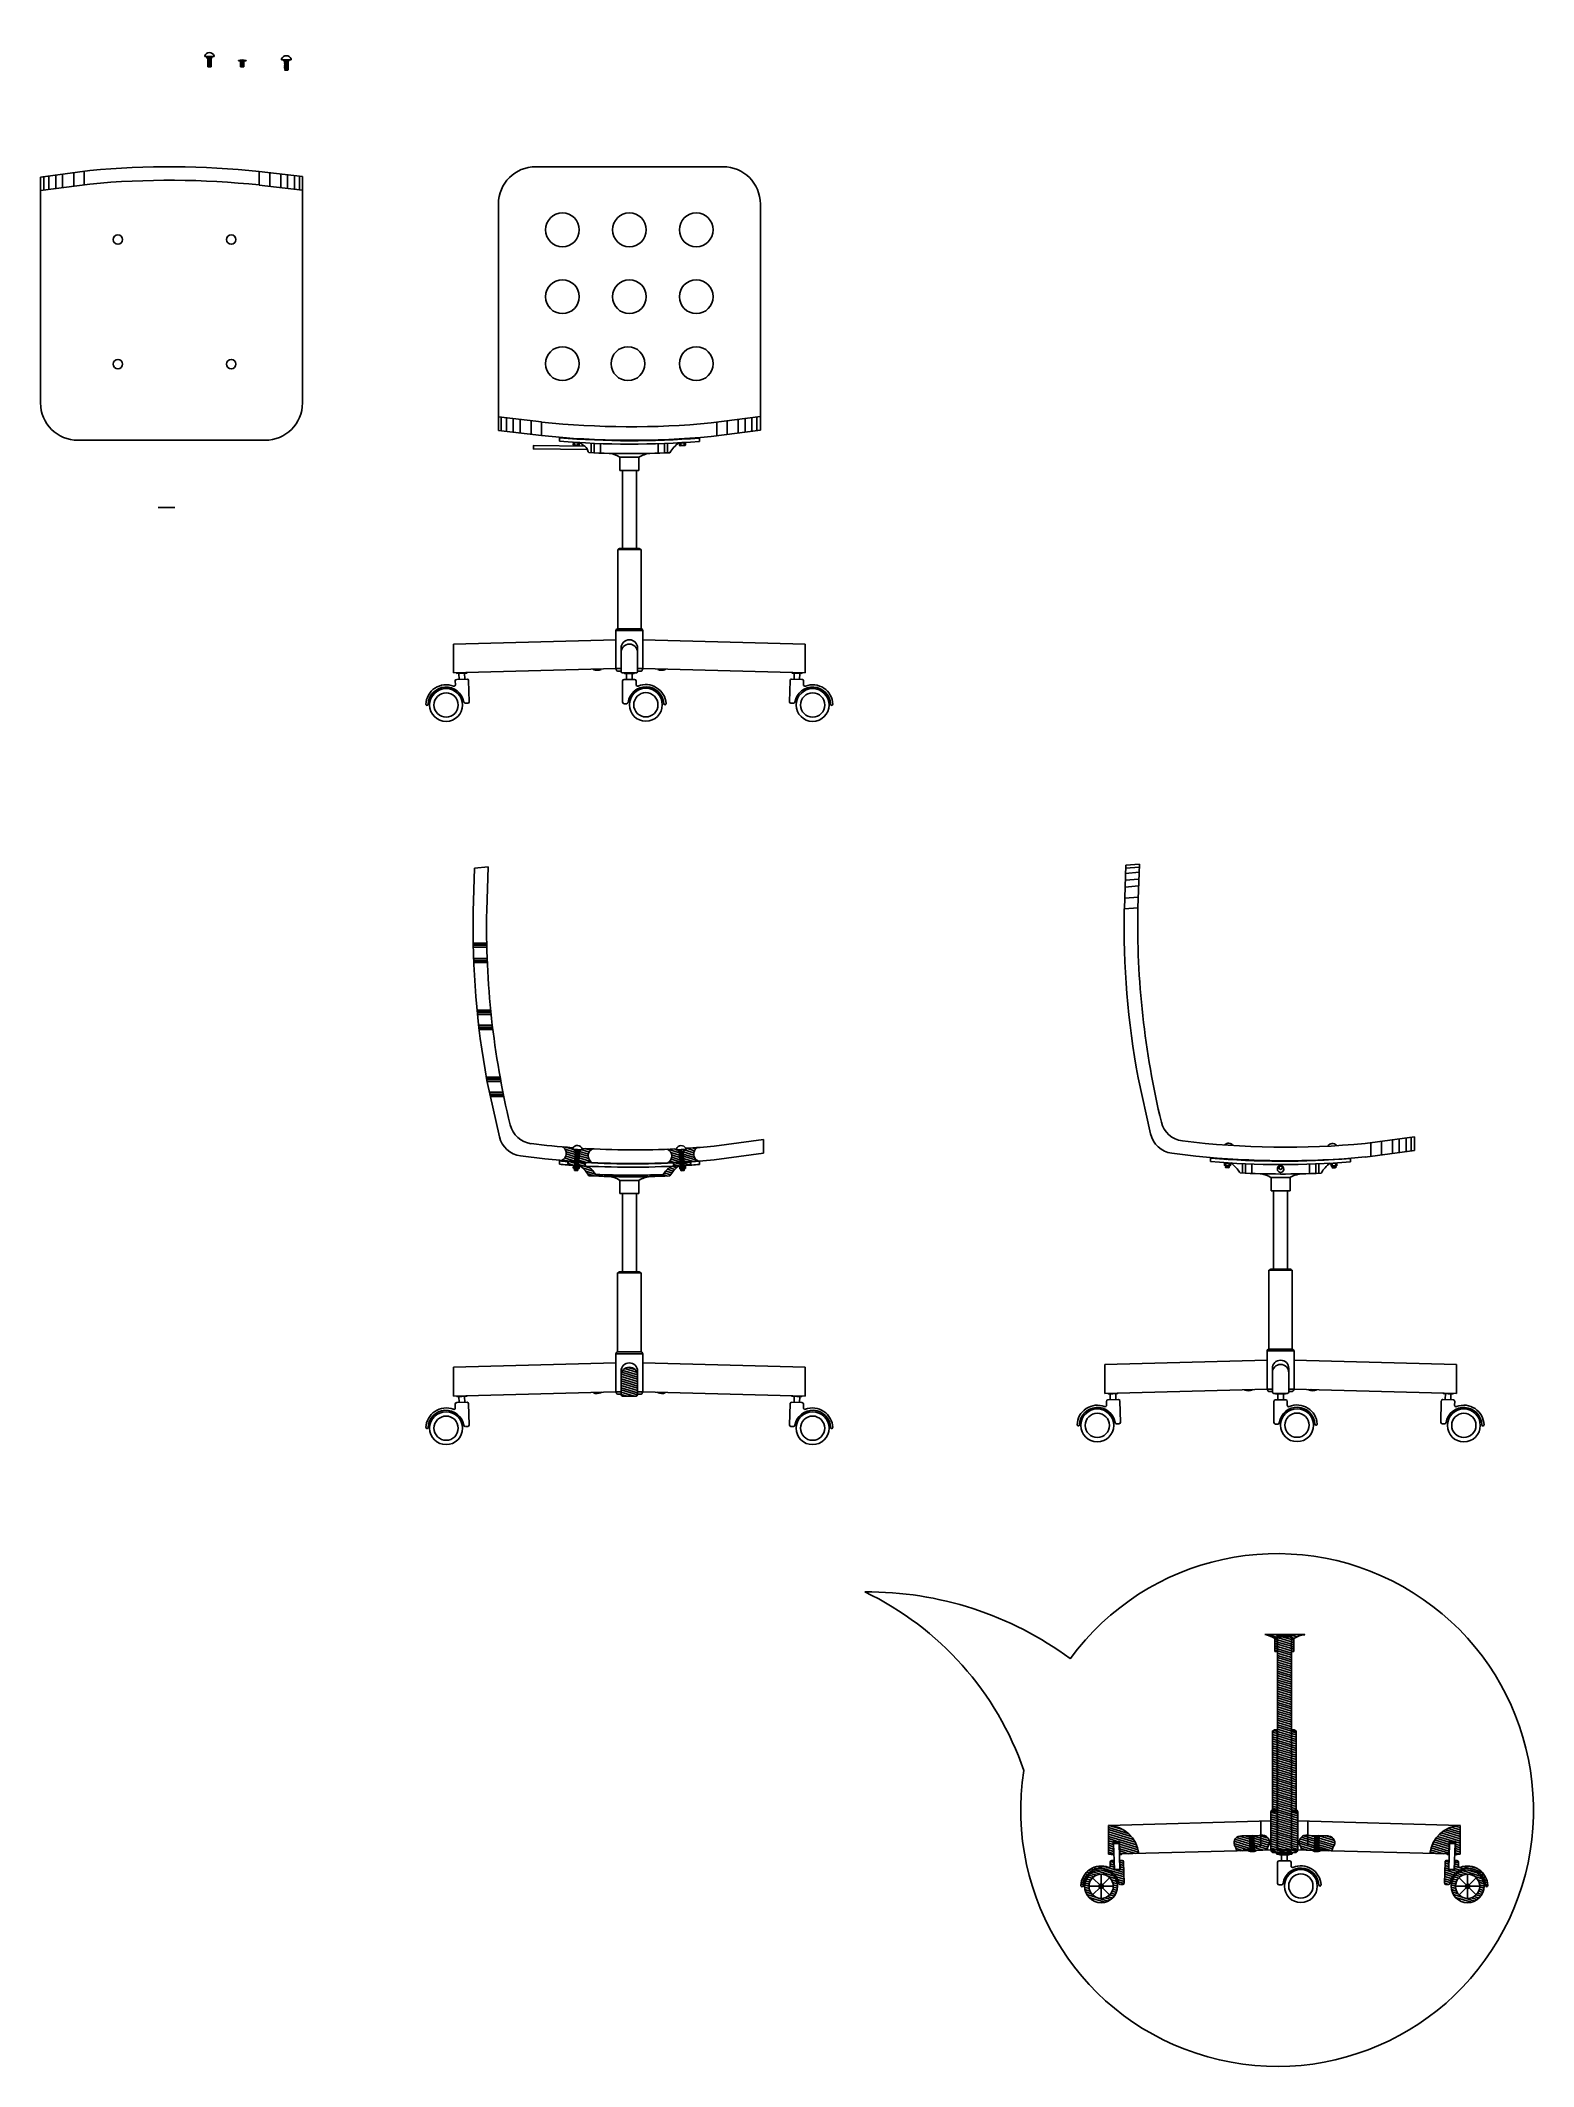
# Model space of a CAD drawing. Header units: centimetres. Extents: x 1543 to 3673, y 1148 to 2594.
# Drawn here: x 3110.6 to 3310.2, y 1360.6 to 1631.3 of the extents above; entities that cross this region are included whole.
import ezdxf

# ---------------------------------------------------------------- set-up
doc = ezdxf.new("R2010")
doc.units = ezdxf.units.CM
doc.layers.get('0').update_dxf_attribs({"color": 147})
for name, color, linetype in [('connessioni', 40, 'Continuous'), ('ferramenta', 250, 'Continuous'), ('PDF _Geometria', 7, 'Continuous')]:
    doc.layers.add(name, color=color, linetype=linetype)

msp = doc.modelspace()

# ---------------------------------------------------------------- hatches: boundary and pattern name
h = msp.add_hatch()
h.set_pattern_fill('ANSI31', color=256, scale=0.09, angle=118)
h.paths.add_polyline_path([(3182.16, 1482.91), (3182.02, 1482.92), (3182.03, 1483.11), (3181.74, 1483.13), (3181.76, 1483.34, -0.0029), (3180.45, 1483.44, -0.599636), (3180.26, 1481.64, 0.003979), (3182.06, 1481.5)])
h.paths.add_polyline_path([(3184.41, 1483.18, -0.00289), (3183.1, 1483.25), (3183.08, 1483.04), (3182.77, 1483.06), (3182.76, 1482.87), (3182.67, 1482.87), (3182.57, 1481.47, 0.003929), (3184.35, 1481.37, -0.598706)])
h.paths.add_polyline_path([(3196.01, 1482.85), (3195.92, 1482.84), (3195.9, 1483.04), (3195.6, 1483.01), (3195.58, 1483.18, -0.002528), (3194.43, 1483.13, -0.597977), (3194.49, 1481.32, 0.003573), (3196.11, 1481.39)])
h.paths.add_polyline_path([(3198.4, 1483.35, -0.003243), (3196.93, 1483.25), (3196.93, 1483.11), (3196.65, 1483.09), (3196.66, 1482.89), (3196.52, 1482.88), (3196.62, 1481.42, 0.004328), (3198.58, 1481.55, -0.599091)])
at = {"layer": 'ferramenta'}
h = msp.add_hatch(dxfattribs=at)
h.set_pattern_fill('ANSI31', color=256, scale=0.09, angle=118)
h.paths.add_polyline_path([(3183.57, 1481.33, -0.00223), (3182.56, 1481.39), (3182.53, 1480.94), (3182.7, 1480.93, 0.001825), (3183.53, 1480.88, -0.643105)])
h.paths.add_polyline_path([(3182.7, 1480.93), (3182.53, 1480.94), (3182.53, 1480.88), (3182.69, 1480.87)])
h.paths.add_polyline_path([(3182.64, 1480.87), (3182.53, 1480.88), (3182.51, 1480.58), (3182.62, 1480.57)])
h.paths.add_polyline_path([(3182.61, 1480.57), (3182.51, 1480.58), (3182.51, 1480.54), (3182.58, 1480.53, 0.393114)])
h.paths.add_polyline_path([(3182.02, 1480.91), (3181.86, 1480.92), (3181.84, 1480.63), (3182, 1480.61)])
h.paths.add_polyline_path([(3182, 1480.61), (3181.85, 1480.62, 0.395695), (3181.88, 1480.58), (3182, 1480.57)])
h.paths.add_polyline_path([(3182.02, 1480.97, -0.00047), (3181.81, 1480.99), (3181.81, 1480.93), (3182.02, 1480.91)])
h.paths.add_polyline_path([(3182.05, 1481.42, -0.002284), (3181.02, 1481.5, -0.647588), (3181.01, 1481.05, 0.00225), (3182.02, 1480.97)])
h = msp.add_hatch(dxfattribs=at)
h.set_pattern_fill('ANSI31', color=256, scale=0.09, angle=118)
h.paths.add_polyline_path([(3183.77, 1480.87, -0.002328), (3182.71, 1480.93, -0.087497), (3183.77, 1479.83, -0.015515), (3183.92, 1479.59, 0.023913), (3194.75, 1479.57, -0.108088), (3195.97, 1480.9, -0.002353), (3194.9, 1480.85, 0.087497), (3193.84, 1479.75, -0.019416), (3184.83, 1479.77, 0.087442)])
h = msp.add_hatch(dxfattribs=at)
h.set_pattern_fill('ANSI31', color=256, scale=0.09, angle=118)
h.paths.add_polyline_path([(3197.65, 1481.46, -0.002262), (3196.62, 1481.4), (3196.66, 1480.94, 0.002217), (3197.66, 1481.01, -0.647757)])
h.paths.add_polyline_path([(3196.11, 1481.36, -0.00225), (3195.09, 1481.31, -0.646709), (3195.14, 1480.86, 0.002205), (3196.14, 1480.91)])
h.paths.add_polyline_path([(3196.15, 1480.85), (3196.04, 1480.85), (3196.06, 1480.55), (3196.17, 1480.55)])
h.paths.add_polyline_path([(3196.14, 1480.91, -0.000361), (3195.98, 1480.9), (3195.98, 1480.84), (3196.15, 1480.85)])
h.paths.add_polyline_path([(3196.17, 1480.55), (3196.07, 1480.55, 0.393114), (3196.1, 1480.51), (3196.17, 1480.51)])
h.paths.add_polyline_path([(3196.82, 1480.9), (3196.66, 1480.89), (3196.68, 1480.59), (3196.84, 1480.6)])
h.paths.add_polyline_path([(3196.87, 1480.96, -0.000468), (3196.66, 1480.94), (3196.66, 1480.89), (3196.82, 1480.9), (3196.87, 1480.9)])
h.paths.add_polyline_path([(3196.83, 1480.6), (3196.68, 1480.59), (3196.68, 1480.55), (3196.8, 1480.56, 0.395695)])
h = msp.add_hatch(dxfattribs=at)
h.set_pattern_fill('ANSI31', color=256, scale=0.09, angle=118)
h.paths.add_polyline_path([(3190.44, 1452.9, 1.001141), (3188.23, 1452.9), (3188.23, 1450.4), (3188.23, 1450.4, 0.476247), (3188.44, 1450.14), (3189.33, 1450.14), (3190.23, 1450.14, 0.476247), (3190.43, 1450.4), (3190.44, 1450.4)])
h = msp.add_hatch(dxfattribs=at)
h.set_pattern_fill('ANSI31', color=256, scale=0.09, angle=118)
h.paths.add_polyline_path([(3275.9, 1417.76), (3275.6, 1417.76), (3275.6, 1416), (3275.9, 1416)])
h.paths.add_polyline_path([(3275.9, 1418.16), (3277.83, 1418.16), (3277.83, 1417.76), (3278.13, 1417.76, -0.108833), (3279.6, 1418.27), (3274.25, 1418.27, -0.113476), (3275.6, 1417.76), (3275.9, 1417.76)])
h.paths.add_polyline_path([(3278.12, 1417.76), (3277.83, 1417.76), (3277.83, 1416), (3278.12, 1416)])
h.paths.add_polyline_path([(3277.8, 1418.12), (3275.93, 1418.12), (3275.93, 1417.98), (3277.8, 1417.98)], flags=17)
h.paths.add_polyline_path([(3275.9, 1405.54), (3275.55, 1405.54, 0.414214), (3275.42, 1405.41), (3275.9, 1405.41)])
h.paths.add_polyline_path([(3278.18, 1405.54), (3277.83, 1405.54), (3277.83, 1405.41), (3278.31, 1405.41, 0.414214)], flags=17)
h.paths.add_polyline_path([(3275.9, 1394.83), (3275.3, 1394.83, 0.414214), (3275.07, 1394.6), (3275.9, 1394.6)])
h.paths.add_polyline_path([(3278.43, 1394.83), (3278.43, 1394.83), (3277.83, 1394.83), (3277.83, 1394.6), (3278.66, 1394.6, 0.414169)], flags=16)
h.paths.add_polyline_path([(3275.9, 1394.6), (3275.07, 1394.6), (3275.07, 1389.5), (3275.9, 1389.5)])
h.paths.add_polyline_path([(3278.66, 1394.6), (3277.83, 1394.6), (3277.83, 1389.5), (3278.66, 1389.5)])
h.paths.add_polyline_path([(3278.66, 1389.5), (3277.83, 1389.5), (3277.83, 1389.44), (3275.9, 1389.44), (3275.9, 1389.5), (3275.07, 1389.5, 0.291356), (3275.3, 1389.18), (3275.76, 1389.18), (3277.97, 1389.18), (3278.43, 1389.18, 0.291356)])
h.paths.add_polyline_path([(3275.9, 1405.41), (3275.42, 1405.41), (3275.3, 1405.41), (3275.3, 1394.83), (3275.9, 1394.83)])
h.paths.add_polyline_path([(3278.66, 1394.6), (3277.83, 1394.6), (3277.83, 1394.83), (3277.83, 1405.54), (3278.18, 1405.54, -0.414214), (3278.31, 1405.41), (3278.43, 1405.41), (3278.43, 1394.83, -0.414169)])
h.paths.add_polyline_path([(3277.8, 1417.98), (3275.93, 1417.98), (3275.93, 1389.5), (3277.8, 1389.5)])
h = msp.add_hatch(dxfattribs=at)
h.set_pattern_fill('ANSI31', color=256, scale=0.09, angle=118)
h.paths.add_polyline_path([(3257.4, 1389.03, 0.364478), (3253.36, 1392.79), (3253.36, 1388.93), (3254.06, 1388.95), (3254.01, 1390.63), (3254.83, 1390.65), (3254.87, 1388.97)])
h.paths.add_polyline_path([(3298.9, 1390.65), (3299.72, 1390.63), (3299.67, 1388.95), (3300.36, 1388.93), (3300.36, 1392.79, 0.364478), (3296.32, 1389.03), (3298.85, 1388.97)])
h = msp.add_hatch(dxfattribs=at)
h.set_pattern_fill('ANSI31', color=256, scale=0.09, angle=118)
h.paths.add_polyline_path([(3272.22, 1391.36), (3272.77, 1391.38), (3272.83, 1389.84), (3273.71, 1390.05), (3273.71, 1391.46, 0.003051), (3273.52, 1391.45), (3271.42, 1391.38, 0.007755), (3270.95, 1391.36, 0.58781), (3270.32, 1389.9, -0.218477), (3270.45, 1389.38), (3271, 1389.39), (3272.28, 1389.7)])
h.paths.add_polyline_path([(3272.28, 1389.7), (3271, 1389.39), (3272.29, 1389.43)], flags=17)
h.paths.add_polyline_path([(3274.73, 1390.05, 0.58781), (3273.99, 1391.46, 0.004704), (3273.71, 1391.46), (3273.71, 1390.05), (3272.83, 1389.84), (3272.85, 1389.44), (3274.64, 1389.49, -0.234081)])
h = msp.add_hatch(dxfattribs=at)
h.set_pattern_fill('ANSI31', color=256, scale=0.09, angle=118)
h.paths.add_polyline_path([(3277.97, 1389.18), (3275.76, 1389.18, 0.476247), (3275.97, 1388.93), (3276.86, 1388.93), (3277.76, 1388.93, 0.471117)])
h.paths.add_polyline_path([(3277.58, 1388.93), (3276.86, 1388.93), (3276.15, 1388.93), (3276.21, 1388.86), (3276.86, 1388.86), (3277.52, 1388.86)])
h = msp.add_hatch(dxfattribs=at)
h.set_pattern_fill('ANSI31', color=256, scale=0.09, angle=118)
h.paths.add_polyline_path([(3280.96, 1391.38), (3281.51, 1391.36), (3281.45, 1389.7), (3282.73, 1389.39), (3283.27, 1389.38, -0.218477), (3283.41, 1389.9, 0.58781), (3282.78, 1391.36, 0.007755), (3282.3, 1391.38), (3280.21, 1391.45, 0.003051), (3280.02, 1391.46), (3280.02, 1390.05), (3280.9, 1389.84)])
h.paths.add_polyline_path([(3280.02, 1391.46, 0.004704), (3279.73, 1391.46, 0.58781), (3279, 1390.05, -0.234081), (3279.09, 1389.49), (3280.88, 1389.44), (3280.9, 1389.84), (3280.02, 1390.05)])
h.paths.add_polyline_path([(3281.45, 1389.7), (3281.44, 1389.43), (3282.73, 1389.39)], flags=17)
h = msp.add_hatch(dxfattribs=at)
h.set_pattern_fill('ANSI31', color=256, scale=0.09, angle=118)
h.paths.add_polyline_path([(3255.39, 1387.91, 0.414214), (3255.18, 1388.11), (3254.9, 1388.1), (3254.93, 1386.86), (3254.11, 1386.84), (3254.08, 1388.08), (3253.79, 1388.07, 0.414214), (3253.6, 1387.86), (3253.61, 1387.36, -0.53449), (3253.34, 1387.16, 0.516297), (3249.68, 1384.73, 1), (3249.98, 1384.74, -0.904509), (3254.75, 1385.04, 0.374815), (3254.95, 1384.87), (3255.27, 1384.88, 0.414214), (3255.46, 1385.08)])
h.paths.add_polyline_path([(3252.38, 1384.94, 0.198912), (3252.17, 1384.86), (3252.32, 1384.7, -0.198912), (3252.38, 1384.73)], flags=17)
h.paths.add_polyline_path([(3252.17, 1384.86, 0.198912), (3252.08, 1384.65), (3252.3, 1384.65, -0.198912), (3252.32, 1384.7)], flags=17)
h.paths.add_polyline_path([(3252.59, 1384.86, 0.198912), (3252.38, 1384.94), (3252.38, 1384.73, -0.198912), (3252.43, 1384.7)], flags=17)
h.paths.add_polyline_path([(3252.59, 1384.86), (3252.43, 1384.7, -0.198912), (3252.45, 1384.65), (3252.67, 1384.65, 0.198912)], flags=17)
h = msp.add_hatch(dxfattribs=at)
h.set_pattern_fill('ANSI31', color=256, scale=0.09, angle=118)
h.paths.add_polyline_path([(3250.17, 1384.65, 1), (3254.58, 1384.65, 1)])
h.paths.add_polyline_path([(3254, 1384.65, -1), (3250.75, 1384.65, -1)], flags=16)
h.paths.add_polyline_path([(3252.67, 1384.65, -1), (3252.08, 1384.65, -1)], flags=0)
h.paths.add_polyline_path([(3252.45, 1384.65, -1), (3252.3, 1384.65, -1)], flags=0)
h = msp.add_hatch(dxfattribs=at)
h.set_pattern_fill('ANSI31', color=256, scale=0.09, angle=118)
h.paths.add_polyline_path([(3303.75, 1384.74, 1), (3304.05, 1384.73, 0.516297), (3300.39, 1387.16, -0.53449), (3300.12, 1387.36), (3300.13, 1387.86, 0.414214), (3299.93, 1388.07), (3299.65, 1388.08), (3299.62, 1386.84), (3298.8, 1386.86), (3298.83, 1388.1), (3298.55, 1388.11, 0.414214), (3298.34, 1387.91), (3298.27, 1385.08, 0.414214), (3298.46, 1384.88), (3298.78, 1384.87, 0.374815), (3298.98, 1385.04, -0.904509)])
h = msp.add_hatch(dxfattribs=at)
h.set_pattern_fill('ANSI31', color=256, scale=0.09, angle=118)
h.set_pattern_definition([(163, (48.9774, -7e-10), (-0.083545215, -0.273264084), [])])
h.paths.add_polyline_path([(3299.15, 1384.65, 1), (3303.56, 1384.65, 1)])
h.paths.add_polyline_path([(3302.97, 1384.65, -1), (3299.73, 1384.65, -1)], flags=16)
h.paths.add_polyline_path([(3301.65, 1384.65, -1), (3301.06, 1384.65, -1)], flags=0)
h.paths.add_polyline_path([(3301.43, 1384.65, -1), (3301.27, 1384.65, -1)], flags=0)
h = msp.add_hatch(dxfattribs=at)
h.set_pattern_fill('ANSI31', color=256, scale=0.09, angle=118)
h.paths.add_polyline_path([(3252.32, 1384.59, -0.198912), (3252.3, 1384.65), (3252.08, 1384.65, 0.198912), (3252.17, 1384.44)])
h.paths.add_polyline_path([(3252.38, 1384.57, -0.198912), (3252.32, 1384.59), (3252.17, 1384.44, 0.198912), (3252.38, 1384.35)])
h.paths.add_polyline_path([(3252.43, 1384.59, -0.198912), (3252.38, 1384.57), (3252.38, 1384.35, 0.198912), (3252.59, 1384.44)])
h.paths.add_polyline_path([(3252.67, 1384.65), (3252.45, 1384.65, -0.198912), (3252.43, 1384.59), (3252.59, 1384.44, 0.198912)])
h = msp.add_hatch(dxfattribs=at)
h.set_pattern_fill('ANSI31', color=256, scale=0.09, angle=118)
h.paths.add_polyline_path([(3301.56, 1384.86, 0.198912), (3301.35, 1384.94), (3301.35, 1384.73, -0.198912), (3301.41, 1384.7)])
h.paths.add_polyline_path([(3301.56, 1384.86), (3301.41, 1384.7, -0.198912), (3301.43, 1384.65), (3301.65, 1384.65, 0.198912)])
h.paths.add_polyline_path([(3301.35, 1384.94, 0.198912), (3301.14, 1384.86), (3301.3, 1384.7, -0.198912), (3301.35, 1384.73)])
h.paths.add_polyline_path([(3301.14, 1384.86, 0.198912), (3301.06, 1384.65), (3301.27, 1384.65, -0.198912), (3301.3, 1384.7)])
h.paths.add_polyline_path([(3301.3, 1384.59, -0.198912), (3301.27, 1384.65), (3301.06, 1384.65, 0.198912), (3301.14, 1384.44)])
h.paths.add_polyline_path([(3301.35, 1384.57, -0.198912), (3301.3, 1384.59), (3301.14, 1384.44, 0.198912), (3301.35, 1384.35)])
h.paths.add_polyline_path([(3301.41, 1384.59, -0.198912), (3301.35, 1384.57), (3301.35, 1384.35, 0.198912), (3301.56, 1384.44)])
h.paths.add_polyline_path([(3301.65, 1384.65), (3301.43, 1384.65, -0.198912), (3301.41, 1384.59), (3301.56, 1384.44, 0.198912)])
at = {"layer": 'PDF _Geometria', "transparency": 33554559}
h = msp.add_hatch(color=256, dxfattribs=at)
h.paths.add_polyline_path([(3139.44, 1631.22, 0.002196), (3139.43, 1631.24)], flags=0)
h.paths.add_polyline_path([(3139.43, 1631.24), (3139.43, 1631.24)], flags=0)
h.paths.add_polyline_path([(3139.42, 1631.22, 0.000796), (3139.43, 1631.24)], flags=0)
h.paths.add_polyline_path([(3139.44, 1631.2), (3139.42, 1631.2)], flags=0)
h.paths.add_polyline_path([(3139.41, 1631.18), (3139.36, 1631.18)], flags=0)
h.paths.add_polyline_path([(3139.36, 1631.19, 0.001946), (3139.39, 1631.27)], flags=0)
h.paths.add_polyline_path([(3139.39, 1631.28), (3139.48, 1631.28)], flags=0)
h.paths.add_polyline_path([(3139.48, 1631.27, 0.004683), (3139.51, 1631.19)], flags=0)

# ---------------------------------------------------------------- linework, layer by layer
for p, q in [((3110.65, 1613.04), (3117.24, 1613.92)), ((3115.08, 1611.81), (3115.08, 1613.63)), ((3116.48, 1612), (3116.48, 1613.82)), ((3139.87, 1613.79), (3145.65, 1613.09)), ((3139.87, 1611.97), (3139.87, 1613.79)), ((3141.28, 1611.8), (3141.28, 1613.62)), ((3176.84, 1614.42), (3201.84, 1614.42)), ((3110.65, 1613.04), (3110.65, 1609.86)), ((3110.65, 1611.23), (3117.24, 1612.1)), ((3111.09, 1611.29), (3111.09, 1613.1)), ((3111.78, 1611.38), (3111.78, 1613.19)), ((3112.69, 1611.5), (3112.69, 1613.31)), ((3113.59, 1611.62), (3113.59, 1613.43)), ((3139.87, 1611.97), (3145.65, 1611.27)), ((3142.76, 1611.62), (3142.76, 1613.44)), ((3143.67, 1611.51), (3143.67, 1613.33)), ((3144.58, 1611.4), (3144.58, 1613.22)), ((3145.26, 1611.32), (3145.26, 1613.14)), ((3145.65, 1613.09), (3145.65, 1582.86)), ((3110.65, 1582.86), (3110.65, 1609.86)), ((3171.84, 1579.19), (3171.84, 1609.42)), ((3206.84, 1609.42), (3206.84, 1582.42)), ((3177.61, 1580.31), (3171.84, 1581)), ((3206.84, 1581.05), (3200.25, 1580.18)), ((3206.39, 1580.99), (3206.39, 1579.17)), ((3206.84, 1579.23), (3206.84, 1582.42)), ((3177.61, 1578.49), (3171.84, 1579.19)), ((3172.22, 1580.96), (3172.22, 1579.14)), ((3172.91, 1580.87), (3172.91, 1579.06)), ((3173.82, 1580.76), (3173.82, 1578.95)), ((3174.73, 1580.65), (3174.73, 1578.84)), ((3176.21, 1580.48), (3176.21, 1578.66)), ((3177.61, 1580.31), (3177.61, 1578.49)), ((3206.84, 1579.23), (3200.25, 1578.36)), ((3201.01, 1580.28), (3201.01, 1578.46)), ((3202.41, 1580.46), (3202.41, 1578.65)), ((3203.89, 1580.66), (3203.89, 1578.84)), ((3204.8, 1580.78), (3204.8, 1578.96)), ((3205.71, 1580.9), (3205.71, 1579.08)), ((3140.65, 1577.86), (3115.65, 1577.86)), ((3126.37, 1568.89), (3128.58, 1568.89)), ((3168.46, 1514.89), (3168.65, 1520.7)), ((3168.65, 1520.7), (3170.46, 1520.86)), ((3170.27, 1515.05), (3170.46, 1520.86)), ((3255.49, 1515.25), (3255.68, 1521.07)), ((3257.42, 1519.23), (3255.61, 1519.07)), ((3257.45, 1520.15), (3255.64, 1519.99)), ((3257.47, 1520.83), (3255.67, 1520.68)), ((3255.68, 1521.07), (3257.49, 1521.22)), ((3257.29, 1515.41), (3257.49, 1521.22)), ((3257.34, 1516.83), (3255.53, 1516.67)), ((3257.39, 1518.32), (3255.58, 1518.16)), ((3257.29, 1515.41), (3255.49, 1515.25)), ((3170.27, 1510.66), (3168.46, 1510.66)), ((3170.28, 1510.58), (3168.46, 1510.58)), ((3170.28, 1510.39), (3168.47, 1510.39)), ((3170.29, 1510.13), (3168.47, 1510.13)), ((3170.33, 1508.63), (3168.52, 1508.62)), ((3170.34, 1508.37), (3168.53, 1508.36)), ((3170.35, 1508.18), (3168.54, 1508.17)), ((3170.36, 1508.09), (3168.54, 1508.09)), ((3170.81, 1501.72), (3168.98, 1501.72)), ((3170.81, 1501.58), (3169, 1501.58)), ((3170.83, 1501.39), (3169.02, 1501.39)), ((3170.86, 1501.13), (3169.04, 1501.13)), ((3171.01, 1499.73), (3169.2, 1499.72)), ((3171.04, 1499.47), (3169.23, 1499.46)), ((3171.06, 1499.28), (3169.25, 1499.27)), ((3171.1, 1499.14), (3169.27, 1499.14)), ((3172.06, 1492.77), (3170.22, 1492.77)), ((3172.06, 1492.65), (3170.25, 1492.65)), ((3172.09, 1492.46), (3170.28, 1492.46)), ((3171.98, 1484.81), (3170.31, 1492.32)), ((3172.15, 1492.2), (3170.33, 1492.2)), ((3259, 1485.17), (3257.33, 1492.69)), ((3172.47, 1490.76), (3170.66, 1490.75)), ((3172.53, 1490.5), (3170.71, 1490.49)), ((3172.57, 1490.31), (3170.76, 1490.3)), ((3172.56, 1490.2), (3170.78, 1490.2)), ((3207.25, 1484.42), (3200.66, 1483.55)), ((3207.25, 1482.6), (3207.25, 1484.42)), ((3294.27, 1484.78), (3287.68, 1483.91)), ((3288.44, 1484.01), (3288.44, 1482.19)), ((3289.84, 1484.2), (3289.84, 1482.38)), ((3291.33, 1484.39), (3291.33, 1482.58)), ((3292.23, 1484.51), (3292.23, 1482.7)), ((3293.14, 1484.63), (3293.14, 1482.82)), ((3293.83, 1484.72), (3293.83, 1482.91)), ((3294.27, 1482.97), (3294.27, 1484.78)), ((3178.02, 1481.86), (3174.8, 1482.25)), ((3181.74, 1483.13), (3182.03, 1483.11)), ((3182.02, 1482.92), (3182.16, 1482.91)), ((3182.06, 1481.5), (3182.16, 1482.91)), ((3182.57, 1481.47), (3182.67, 1482.87)), ((3182.67, 1482.87), (3182.76, 1482.87)), ((3183.08, 1483.04), (3182.77, 1483.06)), ((3195.6, 1483.01), (3195.9, 1483.04)), ((3196.01, 1482.85), (3195.92, 1482.84)), ((3196.11, 1481.39), (3196.01, 1482.85)), ((3196.66, 1482.89), (3196.52, 1482.88)), ((3196.62, 1481.42), (3196.52, 1482.88)), ((3196.93, 1483.11), (3196.65, 1483.09)), ((3207.25, 1482.6), (3200.66, 1481.73)), ((3265.05, 1482.22), (3261.83, 1482.61)), ((3294.27, 1482.97), (3287.68, 1482.09))]:
    msp.add_line(p, q)
at = {"lineweight": 25}
for p, q in [((3181.76, 1483.34), (3181.74, 1483.13)), ((3182.03, 1483.11), (3182.02, 1482.92)), ((3182.77, 1483.06), (3182.76, 1482.87)), ((3183.1, 1483.25), (3183.08, 1483.04)), ((3195.58, 1483.18), (3195.6, 1483.01)), ((3195.9, 1483.04), (3195.92, 1482.84)), ((3196.65, 1483.09), (3196.66, 1482.89)), ((3196.93, 1483.25), (3196.93, 1483.11))]:
    msp.add_line(p, q, dxfattribs=at)
for centre in [(3180.39, 1605.99), (3189.34, 1605.99), (3198.28, 1605.99), (3180.39, 1597.05), (3189.34, 1597.05), (3198.28, 1597.05), (3180.39, 1588.1), (3189.15, 1588.1), (3198.28, 1588.1)]:
    msp.add_circle(centre, 2.26)
for centre, radius, start, end in [((3127.92, 1501.09), 113.33, 83.9441, 95.4091), ((3176.84, 1609.42), 5, 90, 180), ((3201.84, 1609.42), 5, 0, 90), ((3127.92, 1499.28), 113.33, 83.9441, 95.4091), ((3115.65, 1582.86), 5, 180, 270), ((3140.65, 1582.86), 5, 270, 0), ((3189.57, 1693), 113.33, 263.9441, 275.4091), ((3189.57, 1691.19), 113.33, 263.9441, 275.4091), ((3281.77, 1512.79), 113.33, 178.9385, 190.4036), ((3283.58, 1512.95), 113.33, 178.9385, 193.5572), ((3368.79, 1513.15), 113.33, 178.9385, 190.4036), ((3370.6, 1513.31), 113.33, 178.9385, 193.5572), ((3176.62, 1487.15), 3.3, 193.5572, 263.0254), ((3263.64, 1487.52), 3.3, 193.5572, 263.0254), ((3175.2, 1485.52), 3.3, 192.5301, 263.1113), ((3189.98, 1596.37), 113.33, 263.0254, 265.8399), ((3189.96, 1596.65), 113.61, 273.5136, 275.4036), ((3262.22, 1485.89), 3.3, 192.5301, 263.1113), ((3277, 1596.73), 113.33, 263.0254, 275.4091), ((3189.98, 1594.55), 113.33, 263.9441, 265.9931), ((3179.87, 1482.59), 1.03, 292.2275, 56.0213), ((3189.98, 1594.55), 113.33, 266.252, 273.1025), ((3189.96, 1596.65), 113.61, 266.5353, 272.8351), ((3184.86, 1482.25), 1.03, 116.2913, 239.9282), ((3193.98, 1482.21), 1.03, 300.1312, 63.645), ((3189.98, 1594.55), 113.33, 273.3615, 275.4091), ((3198.97, 1482.5), 1.03, 124.0183, 247.72), ((3277, 1594.92), 113.33, 263.9441, 275.4091)]:
    msp.add_arc(centre, radius, start, end)
at = {"layer": 'connessioni'}
for centre, radius, start, end in [((3275.9, 1394.83), 34.26, 171.1149, 143.8114), ((3202.84, 1386.61), 41.47, 19.0063, 64.3036), ((3221.12, 1378.32), 45.67, 53.5655, 90.3808)]:
    msp.add_arc(centre, radius, start, end, dxfattribs=at)
at = {"layer": 'ferramenta'}
for p, q in [((3132.59, 1629.25), (3132.59, 1629.13)), ((3132.59, 1629.13), (3133.85, 1629.13)), ((3132.88, 1628.94), (3133.55, 1628.94)), ((3133, 1627.75), (3133.44, 1627.83)), ((3133, 1627.75), (3133.4, 1627.75)), ((3133.01, 1628.85), (3133.45, 1628.93)), ((3133.01, 1628.77), (3133.45, 1628.85)), ((3133.01, 1628.69), (3133.45, 1628.77)), ((3133.01, 1628.61), (3133.45, 1628.69)), ((3133.01, 1628.54), (3133.45, 1628.61)), ((3133.01, 1628.46), (3133.45, 1628.53)), ((3133.01, 1628.38), (3133.45, 1628.45)), ((3133.01, 1628.3), (3133.45, 1628.38)), ((3133.01, 1628.22), (3133.45, 1628.3)), ((3133.01, 1628.14), (3133.45, 1628.22)), ((3133.01, 1628.06), (3133.45, 1628.14)), ((3133.01, 1627.98), (3133.45, 1628.06)), ((3133.01, 1627.91), (3133.45, 1627.98)), ((3133.01, 1627.83), (3133.45, 1627.9)), ((3133.85, 1629.25), (3133.85, 1629.13)), ((3137.1, 1628.55), (3137.1, 1628.62)), ((3137.1, 1628.62), (3138.11, 1628.62)), ((3137.1, 1628.55), (3138.11, 1628.55)), ((3137.37, 1627.75), (3137.81, 1627.83)), ((3137.77, 1627.75), (3137.37, 1627.75)), ((3137.38, 1628.54), (3137.47, 1628.55)), ((3137.38, 1628.46), (3137.82, 1628.53)), ((3137.38, 1628.38), (3137.82, 1628.45)), ((3137.38, 1628.3), (3137.82, 1628.38)), ((3137.38, 1628.22), (3137.82, 1628.3)), ((3137.38, 1628.14), (3137.82, 1628.22)), ((3137.38, 1628.06), (3137.82, 1628.14)), ((3137.38, 1627.98), (3137.82, 1628.06)), ((3137.38, 1627.91), (3137.82, 1627.98)), ((3137.38, 1627.83), (3137.82, 1627.9)), ((3138.11, 1628.55), (3138.11, 1628.62)), ((3142.87, 1628.84), (3142.87, 1628.72)), ((3142.87, 1628.72), (3144.13, 1628.72)), ((3143.17, 1628.52), (3143.84, 1628.52)), ((3143.29, 1628.44), (3143.73, 1628.51)), ((3143.29, 1628.36), (3143.73, 1628.43)), ((3143.29, 1628.28), (3143.73, 1628.36)), ((3143.29, 1628.2), (3143.73, 1628.28)), ((3143.29, 1628.12), (3143.73, 1628.2)), ((3143.29, 1628.04), (3143.73, 1628.12)), ((3143.29, 1627.96), (3143.73, 1628.04)), ((3143.29, 1627.89), (3143.73, 1627.96)), ((3143.29, 1627.81), (3143.73, 1627.88)), ((3143.29, 1627.73), (3143.73, 1627.8)), ((3143.29, 1627.65), (3143.73, 1627.73)), ((3143.29, 1627.57), (3143.73, 1627.65)), ((3143.29, 1627.49), (3143.73, 1627.57)), ((3143.29, 1627.41), (3143.73, 1627.49)), ((3143.29, 1627.34), (3143.73, 1627.41)), ((3143.29, 1627.34), (3143.68, 1627.34)), ((3144.13, 1628.84), (3144.13, 1628.72)), ((3179.99, 1578.21), (3179.99, 1577.76)), ((3182.7, 1577.56), (3181.81, 1577.62)), ((3181.81, 1577.56), (3181.81, 1577.62)), ((3182.69, 1577.5), (3181.81, 1577.56)), ((3181.86, 1577.56), (3181.84, 1577.26)), ((3182, 1577.24), (3181.84, 1577.26)), ((3182.58, 1577.16), (3181.88, 1577.21)), ((3182.02, 1577.54), (3182, 1577.24)), ((3182.46, 1577.21), (3182, 1577.24)), ((3182.48, 1577.51), (3182.46, 1577.21)), ((3182.62, 1577.2), (3182.46, 1577.21)), ((3182.64, 1577.5), (3182.62, 1577.2)), ((3182.7, 1577.56), (3182.69, 1577.5)), ((3184.23, 1576.21), (3184.23, 1577.48)), ((3184.65, 1576.19), (3184.65, 1577.46)), ((3185.48, 1576.16), (3185.48, 1577.43)), ((3188.08, 1575.6), (3190.6, 1575.6)), ((3188.08, 1573.84), (3188.08, 1575.6)), ((3190.6, 1573.84), (3190.6, 1575.6)), ((3193.2, 1576.14), (3193.2, 1577.41)), ((3194.03, 1576.17), (3194.03, 1577.44)), ((3194.44, 1576.19), (3194.44, 1577.46)), ((3195.98, 1577.53), (3196.87, 1577.59)), ((3195.98, 1577.47), (3196.87, 1577.53)), ((3195.98, 1577.53), (3195.98, 1577.47)), ((3196.03, 1577.47), (3196.05, 1577.17)), ((3196.05, 1577.17), (3196.22, 1577.18)), ((3196.1, 1577.13), (3196.8, 1577.18)), ((3196.2, 1577.48), (3196.22, 1577.18)), ((3196.22, 1577.18), (3196.68, 1577.22)), ((3196.66, 1577.51), (3196.68, 1577.22)), ((3196.68, 1577.22), (3196.84, 1577.23)), ((3196.82, 1577.53), (3196.84, 1577.23)), ((3196.87, 1577.53), (3196.87, 1577.59)), ((3198.69, 1578.17), (3198.69, 1577.72)), ((3188.08, 1573.84), (3190.6, 1573.84)), ((3188.41, 1573.84), (3188.41, 1563.39)), ((3190.27, 1573.84), (3190.27, 1563.39)), ((3187.78, 1563.26), (3190.9, 1563.26)), ((3187.78, 1563.26), (3187.78, 1552.67)), ((3189.34, 1563.39), (3188.02, 1563.39)), ((3189.34, 1563.39), (3190.66, 1563.39)), ((3190.9, 1563.26), (3190.9, 1552.67)), ((3187.54, 1551.21), (3165.84, 1550.64)), ((3187.54, 1552.44), (3189.34, 1552.44)), ((3187.54, 1547.35), (3187.54, 1552.44)), ((3187.78, 1552.67), (3190.9, 1552.67)), ((3191.13, 1552.44), (3189.34, 1552.44)), ((3191.13, 1547.35), (3191.13, 1552.44)), ((3191.13, 1551.21), (3212.84, 1550.64)), ((3165.84, 1546.77), (3165.84, 1550.64)), ((3188.23, 1550.11), (3188.23, 1549.53)), ((3188.23, 1549.53), (3188.24, 1547.02)), ((3190.44, 1550.11), (3190.44, 1549.53)), ((3190.44, 1549.53), (3190.44, 1547.02)), ((3212.84, 1546.77), (3212.84, 1550.64)), ((3187.54, 1547.35), (3165.84, 1546.77)), ((3166.22, 1546.78), (3166.29, 1546.72)), ((3167.66, 1545.95), (3166.27, 1545.92)), ((3166.29, 1546.72), (3166.94, 1546.73)), ((3166.59, 1545.92), (3166.57, 1546.72)), ((3167.6, 1546.75), (3166.94, 1546.73)), ((3167.34, 1545.94), (3167.32, 1546.74)), ((3167.66, 1546.82), (3167.6, 1546.75)), ((3184.54, 1547.26), (3185.55, 1547.29)), ((3184.54, 1547.2), (3184.54, 1547.26)), ((3184.54, 1547.2), (3185.55, 1547.22)), ((3184.87, 1547.28), (3184.91, 1547.27)), ((3185.55, 1547.29), (3185.55, 1547.22)), ((3187.54, 1547.35), (3188.24, 1547.35)), ((3187.78, 1547.03), (3188.24, 1547.03)), ((3189.34, 1546.77), (3188.44, 1546.77)), ((3188.62, 1546.77), (3188.68, 1546.7)), ((3188.64, 1545.9), (3190.03, 1545.9)), ((3188.68, 1546.7), (3189.34, 1546.7)), ((3188.96, 1545.9), (3188.96, 1546.7)), ((3189.34, 1546.77), (3190.23, 1546.77)), ((3189.99, 1546.7), (3189.34, 1546.7)), ((3189.71, 1545.9), (3189.71, 1546.7)), ((3190.06, 1546.77), (3189.99, 1546.7)), ((3191.13, 1547.35), (3190.44, 1547.35)), ((3190.9, 1547.03), (3190.44, 1547.03)), ((3191.13, 1547.35), (3212.84, 1546.77)), ((3193.13, 1547.29), (3193.12, 1547.22)), ((3194.14, 1547.2), (3193.12, 1547.22)), ((3194.14, 1547.26), (3193.13, 1547.29)), ((3193.81, 1547.28), (3193.76, 1547.27)), ((3194.14, 1547.26), (3194.14, 1547.2)), ((3211.02, 1546.82), (3211.08, 1546.75)), ((3211.02, 1545.95), (3212.41, 1545.92)), ((3211.08, 1546.75), (3211.74, 1546.73)), ((3211.34, 1545.94), (3211.36, 1546.74)), ((3212.39, 1546.72), (3211.74, 1546.73)), ((3212.09, 1545.92), (3212.11, 1546.72)), ((3212.46, 1546.78), (3212.39, 1546.72)), ((3166.07, 1545.71), (3166.09, 1545.2)), ((3167.94, 1542.93), (3167.86, 1545.76)), ((3188.44, 1542.87), (3188.44, 1545.7)), ((3190.23, 1545.7), (3190.23, 1545.2)), ((3210.74, 1542.93), (3210.81, 1545.76)), ((3212.6, 1545.71), (3212.59, 1545.2)), ((3167.74, 1542.72), (3167.42, 1542.72)), ((3188.64, 1542.67), (3188.96, 1542.67)), ((3210.93, 1542.72), (3211.25, 1542.72)), ((3179.99, 1481.58), (3179.99, 1481.13)), ((3181.79, 1483.28), (3181.79, 1483.16)), ((3181.79, 1483.16), (3183.04, 1483.07)), ((3181.81, 1480.93), (3181.81, 1480.99)), ((3182.02, 1480.91), (3181.81, 1480.93)), ((3181.86, 1480.92), (3181.84, 1480.63)), ((3182.05, 1481.42), (3182, 1480.57)), ((3182.04, 1480.78), (3182.48, 1480.83)), ((3182.05, 1480.94), (3182.5, 1480.99)), ((3182.05, 1480.86), (3182.49, 1480.91)), ((3182.06, 1481.1), (3182.51, 1481.14)), ((3182.06, 1481.02), (3182.5, 1481.06)), ((3182.07, 1482.95), (3182.74, 1482.9)), ((3182.07, 1481.25), (3182.52, 1481.3)), ((3182.07, 1481.18), (3182.51, 1481.22)), ((3182.08, 1481.33), (3182.52, 1481.38)), ((3182.09, 1481.49), (3182.54, 1481.54)), ((3182.09, 1481.41), (3182.53, 1481.46)), ((3182.1, 1481.65), (3182.55, 1481.69)), ((3182.1, 1481.57), (3182.54, 1481.61)), ((3182.11, 1481.8), (3182.56, 1481.85)), ((3182.11, 1481.72), (3182.55, 1481.77)), ((3182.12, 1481.96), (3182.57, 1482.01)), ((3182.12, 1481.88), (3182.56, 1481.93)), ((3182.13, 1482.04), (3182.58, 1482.08)), ((3182.14, 1482.19), (3182.59, 1482.24)), ((3182.14, 1482.12), (3182.58, 1482.16)), ((3182.15, 1482.35), (3182.6, 1482.4)), ((3182.15, 1482.27), (3182.59, 1482.32)), ((3182.16, 1482.51), (3182.61, 1482.56)), ((3182.16, 1482.43), (3182.6, 1482.48)), ((3182.17, 1482.67), (3182.62, 1482.71)), ((3182.17, 1482.59), (3182.61, 1482.63)), ((3182.18, 1482.82), (3182.63, 1482.87)), ((3182.18, 1482.74), (3182.62, 1482.79)), ((3182.19, 1482.9), (3182.4, 1482.92)), ((3182.56, 1481.39), (3182.51, 1480.54)), ((3182.7, 1480.93), (3182.53, 1480.94)), ((3182.69, 1480.87), (3182.53, 1480.88)), ((3182.64, 1480.87), (3182.62, 1480.57)), ((3182.7, 1480.93), (3182.69, 1480.87)), ((3183.05, 1483.2), (3183.04, 1483.07)), ((3195.63, 1483.17), (3195.64, 1483.05)), ((3196.89, 1483.13), (3195.64, 1483.05)), ((3196.61, 1482.92), (3195.94, 1482.88)), ((3195.98, 1480.9), (3195.98, 1480.84)), ((3195.98, 1480.84), (3196.15, 1480.85)), ((3196.04, 1480.85), (3196.06, 1480.55)), ((3196.49, 1482.8), (3196.05, 1482.85)), ((3196.5, 1482.72), (3196.05, 1482.77)), ((3196.5, 1482.64), (3196.06, 1482.69)), ((3196.51, 1482.56), (3196.07, 1482.61)), ((3196.52, 1482.48), (3196.07, 1482.53)), ((3196.52, 1482.41), (3196.08, 1482.45)), ((3196.53, 1482.33), (3196.08, 1482.37)), ((3196.53, 1482.25), (3196.09, 1482.3)), ((3196.54, 1482.17), (3196.09, 1482.22)), ((3196.54, 1482.09), (3196.1, 1482.14)), ((3196.55, 1482.01), (3196.1, 1482.06)), ((3196.56, 1481.94), (3196.11, 1481.98)), ((3196.11, 1481.36), (3196.17, 1480.51)), ((3196.56, 1481.86), (3196.12, 1481.9)), ((3196.57, 1481.78), (3196.12, 1481.83)), ((3196.57, 1481.7), (3196.13, 1481.75)), ((3196.58, 1481.62), (3196.13, 1481.67)), ((3196.58, 1481.54), (3196.14, 1481.59)), ((3196.59, 1481.47), (3196.14, 1481.51)), ((3196.59, 1481.39), (3196.15, 1481.43)), ((3196.6, 1481.31), (3196.15, 1481.35)), ((3196.6, 1481.23), (3196.16, 1481.28)), ((3196.61, 1481.15), (3196.16, 1481.2)), ((3196.61, 1481.07), (3196.17, 1481.12)), ((3196.62, 1480.99), (3196.17, 1481.04)), ((3196.63, 1480.92), (3196.18, 1480.96)), ((3196.63, 1480.84), (3196.19, 1480.89)), ((3196.64, 1480.76), (3196.19, 1480.81)), ((3196.49, 1482.88), (3196.28, 1482.9)), ((3196.62, 1481.4), (3196.68, 1480.55)), ((3196.66, 1480.89), (3196.87, 1480.9)), ((3196.82, 1480.9), (3196.84, 1480.6)), ((3196.87, 1480.9), (3196.87, 1480.96)), ((3196.88, 1483.26), (3196.89, 1483.13)), ((3198.69, 1481.54), (3198.69, 1481.09)), ((3267.01, 1481.95), (3267.01, 1481.49)), ((3268.83, 1481.29), (3268.83, 1481.35)), ((3269.72, 1481.23), (3268.83, 1481.29)), ((3268.88, 1481.29), (3268.86, 1480.99)), ((3269.02, 1480.98), (3268.86, 1480.99)), ((3269.6, 1480.9), (3268.9, 1480.95)), ((3269.04, 1481.28), (3269.02, 1480.98)), ((3269.48, 1480.95), (3269.02, 1480.98)), ((3269.04, 1480.83), (3269.49, 1480.88)), ((3269.05, 1480.91), (3269.17, 1480.93)), ((3269.11, 1481.85), (3269.18, 1481.86)), ((3269.18, 1481.78), (3269.55, 1481.82)), ((3269.5, 1481.25), (3269.48, 1480.95)), ((3269.65, 1480.94), (3269.48, 1480.95)), ((3269.67, 1481.24), (3269.65, 1480.94)), ((3269.72, 1481.29), (3269.72, 1481.23)), ((3271.26, 1479.94), (3271.26, 1481.21)), ((3271.67, 1479.92), (3271.67, 1481.19)), ((3272.51, 1479.89), (3272.51, 1481.16)), ((3280.22, 1479.88), (3280.22, 1481.14)), ((3281.05, 1479.91), (3281.05, 1481.18)), ((3281.47, 1479.93), (3281.47, 1481.2)), ((3283.03, 1481.27), (3283.04, 1481.21)), ((3283.04, 1481.21), (3283.92, 1481.26)), ((3283.09, 1481.21), (3283.11, 1480.91)), ((3283.11, 1480.91), (3283.27, 1480.92)), ((3283.15, 1480.87), (3283.85, 1480.92)), ((3283.25, 1481.22), (3283.27, 1480.92)), ((3283.27, 1480.92), (3283.73, 1480.95)), ((3283.71, 1480.81), (3283.27, 1480.86)), ((3283.57, 1481.75), (3283.42, 1481.77)), ((3283.71, 1480.89), (3283.58, 1480.9)), ((3283.71, 1481.25), (3283.73, 1480.95)), ((3283.73, 1480.95), (3283.89, 1480.96)), ((3283.87, 1481.26), (3283.89, 1480.96)), ((3283.92, 1481.26), (3283.92, 1481.32)), ((3285.71, 1481.91), (3285.71, 1481.45)), ((3182, 1480.61), (3181.84, 1480.63)), ((3182, 1480.57), (3181.88, 1480.58)), ((3182.01, 1480.39), (3182.46, 1480.44)), ((3182.01, 1480.31), (3182.45, 1480.36)), ((3182.01, 1480.31), (3182.41, 1480.29)), ((3182.02, 1480.55), (3182.47, 1480.6)), ((3182.02, 1480.47), (3182.46, 1480.52)), ((3182.03, 1480.71), (3182.48, 1480.75)), ((3182.03, 1480.63), (3182.47, 1480.67)), ((3182.62, 1480.57), (3182.51, 1480.58)), ((3182.58, 1480.53), (3182.51, 1480.54)), ((3188.07, 1478.97), (3190.59, 1478.97)), ((3188.07, 1477.21), (3188.07, 1478.97)), ((3190.59, 1477.21), (3190.59, 1478.97)), ((3196.06, 1480.55), (3196.17, 1480.55)), ((3196.1, 1480.51), (3196.17, 1480.51)), ((3196.64, 1480.68), (3196.2, 1480.73)), ((3196.65, 1480.6), (3196.2, 1480.65)), ((3196.65, 1480.52), (3196.21, 1480.57)), ((3196.66, 1480.45), (3196.21, 1480.49)), ((3196.66, 1480.37), (3196.22, 1480.41)), ((3196.67, 1480.29), (3196.23, 1480.34)), ((3196.67, 1480.29), (3196.27, 1480.26)), ((3196.68, 1480.59), (3196.84, 1480.6)), ((3196.68, 1480.55), (3196.8, 1480.56)), ((3269.03, 1480.68), (3269.48, 1480.72)), ((3269.03, 1480.68), (3269.43, 1480.65)), ((3269.04, 1480.76), (3269.48, 1480.8)), ((3275.1, 1479.34), (3277.62, 1479.34)), ((3275.1, 1477.58), (3275.1, 1479.34)), ((3277.62, 1477.58), (3277.62, 1479.34)), ((3283.72, 1480.73), (3283.27, 1480.78)), ((3283.72, 1480.65), (3283.28, 1480.7)), ((3283.72, 1480.65), (3283.32, 1480.62)), ((3188.07, 1477.21), (3190.59, 1477.21)), ((3188.4, 1477.21), (3188.4, 1466.76)), ((3190.27, 1477.21), (3190.27, 1466.76)), ((3275.1, 1477.58), (3277.62, 1477.58)), ((3275.43, 1477.58), (3275.43, 1467.12)), ((3277.3, 1477.58), (3277.3, 1467.12)), ((3187.77, 1466.63), (3190.9, 1466.63)), ((3187.77, 1466.63), (3187.77, 1456.04)), ((3189.33, 1466.76), (3188.02, 1466.76)), ((3189.33, 1466.76), (3190.65, 1466.76)), ((3190.9, 1466.63), (3190.9, 1456.04)), ((3274.8, 1466.99), (3277.92, 1466.99)), ((3274.8, 1466.99), (3274.8, 1456.41)), ((3276.36, 1467.12), (3275.04, 1467.12)), ((3276.36, 1467.12), (3277.68, 1467.12)), ((3277.92, 1466.99), (3277.92, 1456.41)), ((3187.54, 1454.58), (3165.83, 1454.01)), ((3165.83, 1450.14), (3165.83, 1454.01)), ((3187.54, 1455.81), (3189.33, 1455.81)), ((3187.54, 1450.72), (3187.54, 1455.81)), ((3187.77, 1456.04), (3190.9, 1456.04)), ((3191.13, 1455.81), (3189.33, 1455.81)), ((3191.13, 1450.72), (3191.13, 1455.81)), ((3191.13, 1454.58), (3212.83, 1454.01)), ((3212.83, 1450.14), (3212.83, 1454.01)), ((3274.57, 1454.95), (3252.86, 1454.37)), ((3252.86, 1450.51), (3252.86, 1454.37)), ((3274.57, 1456.18), (3276.36, 1456.18)), ((3274.57, 1451.08), (3274.57, 1456.18)), ((3274.8, 1456.41), (3277.92, 1456.41)), ((3275.26, 1453.84), (3275.26, 1453.27)), ((3278.16, 1456.18), (3276.36, 1456.18)), ((3277.47, 1453.84), (3277.47, 1453.27)), ((3278.16, 1451.08), (3278.16, 1456.18)), ((3278.16, 1454.95), (3299.86, 1454.37)), ((3299.86, 1450.51), (3299.86, 1454.37)), ((3188.23, 1453.48), (3188.23, 1452.9)), ((3188.23, 1452.9), (3188.23, 1450.39)), ((3190.44, 1453.48), (3190.44, 1452.9)), ((3190.44, 1452.9), (3190.44, 1450.39)), ((3274.57, 1451.08), (3252.86, 1450.51)), ((3274.57, 1451.08), (3275.26, 1451.08)), ((3275.26, 1453.27), (3275.26, 1450.75)), ((3277.47, 1453.27), (3277.46, 1450.75)), ((3278.16, 1451.08), (3277.46, 1451.08)), ((3278.16, 1451.08), (3299.86, 1450.51)), ((3187.54, 1450.72), (3165.83, 1450.14)), ((3166.07, 1449.08), (3166.08, 1448.57)), ((3166.22, 1450.15), (3166.28, 1450.09)), ((3167.65, 1449.32), (3166.26, 1449.28)), ((3166.28, 1450.09), (3166.94, 1450.1)), ((3166.58, 1449.29), (3166.56, 1450.09)), ((3167.59, 1450.12), (3166.94, 1450.1)), ((3167.33, 1449.31), (3167.31, 1450.11)), ((3167.65, 1450.19), (3167.59, 1450.12)), ((3167.93, 1446.3), (3167.86, 1449.13)), ((3184.53, 1450.63), (3185.55, 1450.66)), ((3184.54, 1450.63), (3184.54, 1450.56)), ((3184.54, 1450.56), (3185.55, 1450.59)), ((3184.86, 1450.65), (3184.91, 1450.64)), ((3185.55, 1450.66), (3185.55, 1450.59)), ((3187.54, 1450.72), (3188.23, 1450.72)), ((3187.77, 1450.4), (3188.23, 1450.4)), ((3189.33, 1450.14), (3188.44, 1450.14)), ((3189.33, 1450.14), (3190.23, 1450.14)), ((3191.13, 1450.72), (3190.44, 1450.72)), ((3190.9, 1450.4), (3190.44, 1450.4)), ((3191.13, 1450.72), (3212.83, 1450.14)), ((3194.13, 1450.63), (3193.12, 1450.66)), ((3193.12, 1450.66), (3193.12, 1450.59)), ((3194.13, 1450.56), (3193.12, 1450.59)), ((3193.81, 1450.65), (3193.76, 1450.64)), ((3193.85, 1450.65), (3193.85, 1450.65)), ((3194.13, 1450.63), (3194.13, 1450.56)), ((3210.74, 1446.3), (3210.81, 1449.13)), ((3211.02, 1450.19), (3211.08, 1450.12)), ((3211.02, 1449.32), (3212.41, 1449.28)), ((3211.08, 1450.12), (3211.73, 1450.1)), ((3211.34, 1449.31), (3211.36, 1450.11)), ((3212.39, 1450.09), (3211.73, 1450.1)), ((3212.08, 1449.29), (3212.11, 1450.09)), ((3212.45, 1450.15), (3212.39, 1450.09)), ((3212.6, 1449.08), (3212.59, 1448.57)), ((3253.1, 1449.44), (3253.11, 1448.94)), ((3253.24, 1450.52), (3253.31, 1450.45)), ((3254.68, 1449.69), (3253.29, 1449.65)), ((3253.31, 1450.45), (3253.96, 1450.47)), ((3253.61, 1449.66), (3253.59, 1450.46)), ((3254.62, 1450.48), (3253.96, 1450.47)), ((3254.36, 1449.68), (3254.34, 1450.48)), ((3254.68, 1450.56), (3254.62, 1450.48)), ((3254.96, 1446.66), (3254.89, 1449.49)), ((3271.56, 1450.99), (3272.58, 1451.02)), ((3271.56, 1450.93), (3271.56, 1450.99)), ((3271.56, 1450.93), (3272.58, 1450.96)), ((3271.89, 1451.01), (3271.94, 1451)), ((3272.58, 1451.02), (3272.58, 1450.96)), ((3274.8, 1450.76), (3275.26, 1450.76)), ((3276.36, 1450.51), (3275.47, 1450.51)), ((3275.47, 1446.61), (3275.47, 1449.44)), ((3275.64, 1450.51), (3275.71, 1450.44)), ((3275.67, 1449.64), (3277.06, 1449.64)), ((3275.71, 1450.44), (3276.36, 1450.44)), ((3275.99, 1449.64), (3275.99, 1450.44)), ((3276.36, 1450.51), (3277.26, 1450.51)), ((3277.02, 1450.44), (3276.36, 1450.44)), ((3276.74, 1449.64), (3276.74, 1450.44)), ((3277.08, 1450.51), (3277.02, 1450.44)), ((3277.26, 1449.44), (3277.26, 1448.93)), ((3277.92, 1450.76), (3277.46, 1450.76)), ((3281.16, 1450.99), (3280.15, 1451.02)), ((3280.15, 1451.02), (3280.15, 1450.96)), ((3281.16, 1450.93), (3280.15, 1450.96)), ((3280.83, 1451.01), (3280.79, 1451)), ((3281.16, 1450.99), (3281.16, 1450.93)), ((3297.76, 1446.66), (3297.84, 1449.49)), ((3298.04, 1450.56), (3298.1, 1450.48)), ((3298.04, 1449.69), (3299.43, 1449.65)), ((3298.1, 1450.48), (3298.76, 1450.47)), ((3298.36, 1449.68), (3298.38, 1450.48)), ((3299.41, 1450.45), (3298.76, 1450.47)), ((3299.11, 1449.66), (3299.13, 1450.46)), ((3299.48, 1450.52), (3299.41, 1450.45)), ((3299.63, 1449.44), (3299.61, 1448.94)), ((3167.74, 1446.09), (3167.42, 1446.08)), ((3210.93, 1446.09), (3211.25, 1446.08)), ((3254.77, 1446.46), (3254.45, 1446.45)), ((3275.67, 1446.41), (3275.99, 1446.41)), ((3297.96, 1446.46), (3298.28, 1446.45)), ((3274.25, 1418.27), (3279.6, 1418.27)), ((3275.6, 1417.76), (3275.9, 1417.76)), ((3275.6, 1416), (3275.6, 1417.76)), ((3275.6, 1416), (3275.9, 1416)), ((3275.9, 1416), (3275.9, 1418.16)), ((3275.9, 1418.16), (3277.83, 1418.16)), ((3275.93, 1418.12), (3275.93, 1389.5)), ((3275.93, 1418.12), (3277.8, 1418.12)), ((3275.93, 1417.98), (3277.8, 1417.98)), ((3277.8, 1418.12), (3277.8, 1389.5)), ((3277.83, 1416), (3277.83, 1418.16)), ((3277.83, 1417.76), (3278.12, 1417.76)), ((3277.83, 1416), (3278.12, 1416)), ((3278.12, 1416), (3278.12, 1417.76)), ((3275.3, 1405.41), (3275.9, 1405.41)), ((3275.3, 1405.41), (3275.3, 1394.83)), ((3275.9, 1405.54), (3275.55, 1405.54)), ((3275.9, 1405.54), (3275.9, 1389.44)), ((3277.83, 1405.54), (3278.18, 1405.54)), ((3277.83, 1405.54), (3277.83, 1389.44)), ((3277.83, 1405.41), (3278.43, 1405.41)), ((3278.43, 1405.41), (3278.43, 1394.83)), ((3275.07, 1394.6), (3275.9, 1394.6)), ((3275.07, 1389.5), (3275.07, 1394.6)), ((3275.3, 1394.83), (3275.9, 1394.83)), ((3277.83, 1394.83), (3278.43, 1394.83)), ((3278.66, 1394.6), (3277.83, 1394.6)), ((3278.66, 1389.5), (3278.66, 1394.6)), ((3275.07, 1393.37), (3253.36, 1392.79)), ((3253.36, 1388.93), (3253.36, 1392.79)), ((3273.71, 1390.05), (3273.71, 1393.33)), ((3278.66, 1393.37), (3300.36, 1392.79)), ((3280.02, 1390.05), (3280.02, 1393.33)), ((3300.36, 1388.93), (3300.36, 1392.79)), ((3254.06, 1388.95), (3253.36, 1388.93)), ((3253.75, 1388.94), (3253.81, 1388.87)), ((3253.81, 1388.87), (3254.06, 1388.88)), ((3254.01, 1390.63), (3254.83, 1390.65)), ((3254.06, 1388.88), (3254.01, 1390.63)), ((3254.05, 1390.58), (3254.8, 1390.6)), ((3254.05, 1390.42), (3254.05, 1390.58)), ((3254.05, 1390.42), (3254.8, 1390.44)), ((3254.05, 1390.35), (3254.8, 1390.37)), ((3254.15, 1386.9), (3254.05, 1390.35)), ((3254.13, 1390.35), (3254.13, 1390.42)), ((3254.72, 1390.36), (3254.72, 1390.44)), ((3254.8, 1390.44), (3254.8, 1390.6)), ((3254.89, 1386.92), (3254.8, 1390.37)), ((3254.88, 1388.9), (3254.83, 1390.65)), ((3272.29, 1389.43), (3254.87, 1388.97)), ((3255.12, 1388.9), (3254.88, 1388.9)), ((3255.18, 1388.98), (3255.12, 1388.9)), ((3271, 1389.39), (3272.28, 1389.7)), ((3272.06, 1389.41), (3273.08, 1389.44)), ((3272.07, 1389.35), (3272.06, 1389.41)), ((3272.07, 1389.35), (3273.08, 1389.38)), ((3272.22, 1391.36), (3272.77, 1391.38)), ((3272.29, 1389.43), (3272.22, 1391.36)), ((3272.69, 1391.33), (3272.29, 1391.32)), ((3272.29, 1391.32), (3272.73, 1391.26)), ((3272.3, 1391.25), (3272.74, 1391.18)), ((3272.3, 1391.17), (3272.74, 1391.1)), ((3272.3, 1391.09), (3272.74, 1391.02)), ((3272.3, 1391.01), (3272.75, 1390.95)), ((3272.31, 1390.93), (3272.75, 1390.87)), ((3272.31, 1390.85), (3272.75, 1390.79)), ((3272.31, 1390.77), (3272.75, 1390.71)), ((3272.31, 1390.7), (3272.75, 1390.63)), ((3272.31, 1390.62), (3272.76, 1390.55)), ((3272.32, 1390.54), (3272.76, 1390.47)), ((3272.32, 1390.46), (3272.76, 1390.39)), ((3272.32, 1390.38), (3272.76, 1390.32)), ((3272.32, 1390.3), (3272.76, 1390.24)), ((3272.32, 1390.22), (3272.77, 1390.16)), ((3272.33, 1390.15), (3272.77, 1390.08)), ((3272.33, 1390.07), (3272.77, 1390)), ((3272.33, 1389.99), (3272.77, 1389.92)), ((3272.33, 1389.91), (3272.77, 1389.84)), ((3272.33, 1389.83), (3272.78, 1389.77)), ((3272.34, 1389.75), (3272.78, 1389.69)), ((3272.34, 1389.67), (3272.78, 1389.61)), ((3272.34, 1389.59), (3272.78, 1389.53)), ((3272.34, 1389.52), (3272.79, 1389.45)), ((3272.35, 1389.44), (3272.44, 1389.42)), ((3272.85, 1389.44), (3272.77, 1391.38)), ((3272.83, 1389.84), (3273.71, 1390.05)), ((3275.07, 1389.5), (3272.85, 1389.44)), ((3273.08, 1389.44), (3273.08, 1389.38)), ((3275.07, 1389.5), (3275.9, 1389.5)), ((3275.3, 1389.18), (3275.76, 1389.18)), ((3275.76, 1389.18), (3277.97, 1389.18)), ((3275.9, 1389.44), (3277.83, 1389.44)), ((3275.93, 1389.5), (3277.8, 1389.5)), ((3276.86, 1388.93), (3275.97, 1388.93)), ((3276.15, 1388.93), (3276.21, 1388.86)), ((3276.21, 1388.86), (3276.86, 1388.86)), ((3276.49, 1388.06), (3276.49, 1388.86)), ((3276.86, 1388.93), (3277.76, 1388.93)), ((3277.52, 1388.86), (3276.86, 1388.86)), ((3277.24, 1388.06), (3277.24, 1388.86)), ((3277.58, 1388.93), (3277.52, 1388.86)), ((3278.66, 1389.5), (3277.83, 1389.5)), ((3278.43, 1389.18), (3277.97, 1389.18)), ((3278.66, 1389.5), (3280.88, 1389.44)), ((3280.9, 1389.84), (3280.02, 1390.05)), ((3281.66, 1389.41), (3280.65, 1389.44)), ((3280.65, 1389.44), (3280.65, 1389.38)), ((3281.66, 1389.35), (3280.65, 1389.38)), ((3280.88, 1389.44), (3280.96, 1391.38)), ((3281.39, 1389.52), (3280.94, 1389.45)), ((3281.4, 1389.91), (3280.95, 1389.84)), ((3281.39, 1389.83), (3280.95, 1389.77)), ((3281.39, 1389.75), (3280.95, 1389.69)), ((3281.39, 1389.67), (3280.95, 1389.61)), ((3281.39, 1389.59), (3280.95, 1389.53)), ((3281.51, 1391.36), (3280.96, 1391.38)), ((3281.41, 1390.3), (3280.96, 1390.24)), ((3281.4, 1390.22), (3280.96, 1390.16)), ((3281.4, 1390.15), (3280.96, 1390.08)), ((3281.4, 1390.07), (3280.96, 1390)), ((3281.4, 1389.99), (3280.96, 1389.92)), ((3281.42, 1390.7), (3280.97, 1390.63)), ((3281.41, 1390.62), (3280.97, 1390.55)), ((3281.41, 1390.54), (3280.97, 1390.47)), ((3281.41, 1390.46), (3280.97, 1390.39)), ((3281.41, 1390.38), (3280.97, 1390.32)), ((3281.43, 1391.09), (3280.98, 1391.02)), ((3281.43, 1391.01), (3280.98, 1390.95)), ((3281.42, 1390.93), (3280.98, 1390.87)), ((3281.42, 1390.85), (3280.98, 1390.79)), ((3281.42, 1390.77), (3280.98, 1390.71)), ((3281.44, 1391.32), (3280.99, 1391.26)), ((3281.43, 1391.25), (3280.99, 1391.18)), ((3281.43, 1391.17), (3280.99, 1391.1)), ((3281.04, 1391.33), (3281.44, 1391.32)), ((3281.38, 1389.44), (3281.29, 1389.42)), ((3281.44, 1389.43), (3281.51, 1391.36)), ((3281.44, 1389.43), (3298.85, 1388.97)), ((3282.73, 1389.39), (3281.45, 1389.7)), ((3281.66, 1389.41), (3281.66, 1389.35)), ((3298.55, 1388.98), (3298.61, 1388.9)), ((3298.61, 1388.9), (3298.85, 1388.9)), ((3298.83, 1386.92), (3298.93, 1390.37)), ((3298.85, 1388.9), (3298.9, 1390.65)), ((3299.72, 1390.63), (3298.9, 1390.65)), ((3298.93, 1390.44), (3298.93, 1390.6)), ((3299.68, 1390.58), (3298.93, 1390.6)), ((3299.68, 1390.42), (3298.93, 1390.44)), ((3299.67, 1390.35), (3298.93, 1390.37)), ((3299, 1390.36), (3299.01, 1390.44)), ((3299.58, 1386.9), (3299.67, 1390.35)), ((3299.6, 1390.35), (3299.6, 1390.42)), ((3299.67, 1388.88), (3299.72, 1390.63)), ((3299.67, 1388.95), (3300.36, 1388.93)), ((3299.92, 1388.87), (3299.67, 1388.88)), ((3299.68, 1390.42), (3299.68, 1390.58)), ((3299.98, 1388.94), (3299.92, 1388.87)), ((3252.38, 1384.73), (3252.38, 1386.27)), ((3253.6, 1387.86), (3253.61, 1387.36)), ((3254.08, 1388.08), (3253.79, 1388.07)), ((3254.11, 1386.84), (3254.08, 1388.08)), ((3254.11, 1386.84), (3254.93, 1386.86)), ((3254.15, 1386.9), (3254.89, 1386.92)), ((3254.22, 1386.84), (3254.22, 1386.9)), ((3254.82, 1386.85), (3254.82, 1386.92)), ((3255.18, 1388.11), (3254.9, 1388.1)), ((3254.93, 1386.86), (3254.9, 1388.1)), ((3255.46, 1385.08), (3255.39, 1387.91)), ((3275.97, 1385.03), (3275.97, 1387.86)), ((3276.17, 1388.06), (3277.56, 1388.06)), ((3277.76, 1387.86), (3277.76, 1387.35)), ((3298.27, 1385.08), (3298.34, 1387.91)), ((3298.55, 1388.11), (3298.83, 1388.1)), ((3298.8, 1386.86), (3298.83, 1388.1)), ((3299.62, 1386.84), (3298.8, 1386.86)), ((3299.58, 1386.9), (3298.83, 1386.92)), ((3298.91, 1386.85), (3298.91, 1386.92)), ((3299.5, 1386.84), (3299.51, 1386.9)), ((3299.62, 1386.84), (3299.65, 1388.08)), ((3299.65, 1388.08), (3299.93, 1388.07)), ((3300.13, 1387.86), (3300.12, 1387.36)), ((3301.35, 1384.73), (3301.35, 1386.27)), ((3252.3, 1384.65), (3250.75, 1384.65)), ((3252.32, 1384.7), (3251.23, 1385.79)), ((3252.32, 1384.59), (3251.23, 1383.5)), ((3252.38, 1384.57), (3252.38, 1383.03)), ((3252.43, 1384.7), (3253.52, 1385.79)), ((3252.43, 1384.59), (3253.52, 1383.5)), ((3252.45, 1384.65), (3254, 1384.65)), ((3255.27, 1384.88), (3254.95, 1384.87)), ((3276.17, 1384.83), (3276.49, 1384.83)), ((3298.46, 1384.88), (3298.78, 1384.87)), ((3301.27, 1384.65), (3299.73, 1384.65)), ((3301.3, 1384.7), (3300.21, 1385.79)), ((3301.3, 1384.59), (3300.21, 1383.5)), ((3301.35, 1384.57), (3301.35, 1383.03)), ((3301.41, 1384.7), (3302.5, 1385.79)), ((3301.41, 1384.59), (3302.5, 1383.5)), ((3301.43, 1384.65), (3302.97, 1384.65))]:
    msp.add_line(p, q, dxfattribs=at)
at = {"layer": 'ferramenta', "lineweight": 25}
for p, q in [((3182.08, 1483.14), (3182.07, 1482.95)), ((3182.41, 1483.12), (3182.4, 1482.92)), ((3182.75, 1483.09), (3182.74, 1482.9)), ((3195.93, 1483.07), (3195.94, 1482.88)), ((3196.26, 1483.09), (3196.28, 1482.9)), ((3196.6, 1483.11), (3196.61, 1482.92))]:
    msp.add_line(p, q, dxfattribs=at)
at = {"layer": 'ferramenta', "transparency": 33554687}
for p, q in [((3271.42, 1391.38), (3273.52, 1391.45)), ((3282.3, 1391.38), (3280.21, 1391.45))]:
    msp.add_line(p, q, dxfattribs=at)
at = {"layer": 'ferramenta', "lineweight": 25}
for points in [[(3132.88, 1629.13), (3132.88, 1628.94)], [(3133.22, 1629.13), (3133.22, 1628.94)], [(3133.55, 1629.13), (3133.55, 1628.94)], [(3143.17, 1628.72), (3143.17, 1628.52)], [(3143.5, 1628.72), (3143.5, 1628.52)], [(3143.84, 1628.72), (3143.84, 1628.52)], [(3183.41, 1577.06), (3176.52, 1577.15), (3176.51, 1576.71), (3183.73, 1576.63)]]:
    msp.add_lwpolyline(points, dxfattribs=at)
at = {"layer": 'ferramenta', "transparency": 33554687}
for points in [[(3270.45, 1389.38, 0.218477), (3270.32, 1389.9, -0.58781), (3270.95, 1391.36, -0.007755), (3271.42, 1391.38, -0.054823)], [(3274.64, 1389.49, -0.234081), (3274.73, 1390.05, 0.58781), (3273.99, 1391.46, 0.007755), (3273.52, 1391.45, 0.054823)], [(3279.09, 1389.49, 0.234081), (3279, 1390.05, -0.58781), (3279.73, 1391.46, -0.007755), (3280.21, 1391.45, -0.054823)], [(3283.27, 1389.38, -0.218477), (3283.41, 1389.9, 0.58781), (3282.78, 1391.36, 0.007755), (3282.3, 1391.38, 0.054823)]]:
    msp.add_lwpolyline(points, format="xyb", dxfattribs=at)
at = {"layer": 'ferramenta'}
for centre, radius in [((3120.99, 1604.68), 0.63), ((3136.13, 1604.68), 0.63), ((3120.99, 1588.04), 0.63), ((3136.13, 1588.04), 0.63), ((3164.85, 1542.49), 2.2), ((3164.85, 1542.49), 1.62), ((3191.54, 1542.52), 2.2), ((3191.54, 1542.52), 1.62), ((3213.83, 1542.49), 2.2), ((3213.83, 1542.49), 1.62), ((3276.36, 1480.66), 0.222), ((3251.87, 1446.23), 2.2), ((3278.56, 1446.26), 2.2), ((3300.85, 1446.23), 2.2), ((3164.85, 1445.86), 2.2), ((3164.85, 1445.86), 1.62), ((3213.82, 1445.86), 2.2), ((3213.82, 1445.86), 1.62), ((3251.87, 1446.23), 1.62), ((3278.56, 1446.26), 1.62), ((3300.85, 1446.23), 1.62), ((3252.38, 1384.65), 2.2), ((3252.38, 1384.65), 1.62), ((3279.07, 1384.68), 2.2), ((3279.07, 1384.68), 1.62), ((3301.35, 1384.65), 2.2), ((3301.35, 1384.65), 1.62), ((3252.38, 1384.65), 0.297), ((3252.38, 1384.65), 0.0788), ((3301.35, 1384.65), 0.297), ((3301.35, 1384.65), 0.0788)]:
    msp.add_circle(centre, radius, dxfattribs=at)
for centre, radius, start, end in [((3133.22, 1628.97), 0.692, 24.4826, 155.5173), ((3137.6, 1627.02), 1.67, 72.3333, 107.6667), ((3143.5, 1628.55), 0.692, 24.4826, 155.5173), ((3189.57, 1691.13), 113.33, 265.1513, 274.6163), ((3189.57, 1690.68), 113.33, 265.1513, 274.6163), ((3181.89, 1577.25), 0.0385, 170.8483, 256.6903), ((3182.57, 1577.2), 0.0385, 275.5334, 1.3754), ((3180.12, 1574), 4.4, 46.6302, 53.9283), ((3182.85, 1576.32), 0.931, 8.5981, 71.9023), ((3180.12, 1574), 4.4, 30.3146, 33.8702), ((3189.57, 1689.41), 113.33, 267.1422, 272.6215), ((3186.28, 1572.92), 3.23, 56.1628, 82.0588), ((3192.49, 1572.52), 3.62, 96.6585, 121.5177), ((3198.4, 1574.09), 4.22, 125.2742, 149.94), ((3196.11, 1577.17), 0.0385, 178.6246, 264.4666), ((3196.79, 1577.22), 0.0385, 283.3097, 9.1517), ((3188.02, 1563.26), 0.128, 90, 180), ((3190.66, 1563.26), 0.128, 0, 90), ((3187.78, 1552.44), 0.233, 90, 180), ((3189.34, 1550.11), 1.1, 0, 180), ((3190.9, 1552.44), 0.233, 0.0087, 90), ((3189.34, 1549.53), 1.1, 0, 180), ((3166.27, 1545.72), 0.2, 91.5142, 181.5142), ((3167.66, 1545.75), 0.2, 1.5142, 91.5142), ((3185, 1548.8), 1.67, 253.8535, 289.1868), ((3187.91, 1547.37), 0.369, 183.4723, 248.4474), ((3188.44, 1546.98), 0.21, 170.5058, 270), ((3188.64, 1545.7), 0.2, 90, 180), ((3190.03, 1545.7), 0.2, 0, 90), ((3190.23, 1546.98), 0.21, 270, 9.5297), ((3190.76, 1547.37), 0.369, 291.5526, 356.5277), ((3193.67, 1548.8), 1.67, 250.8132, 286.1465), ((3211.01, 1545.75), 0.2, 88.4858, 178.4858), ((3212.4, 1545.72), 0.2, 358.4858, 88.4858), ((3164.85, 1542.49), 2.7, 69.018, 178.2468), ((3164.85, 1542.49), 2.4, 9.3272, 177.8457), ((3165.89, 1545.2), 0.2, 249.018, 1.5142), ((3191.54, 1542.52), 2.4, 3.6685, 172.187), ((3190.43, 1545.2), 0.2, 180, 292.4962), ((3191.54, 1542.52), 2.7, 3.2674, 112.4962), ((3213.83, 1542.49), 2.4, 2.1543, 170.6728), ((3212.79, 1545.2), 0.2, 178.4858, 290.982), ((3213.83, 1542.49), 2.7, 1.7532, 110.982), ((3162.3, 1542.58), 0.147, 174.6014, 1.5142), ((3167.42, 1542.92), 0.2, 189.3272, 271.5142), ((3167.74, 1542.92), 0.2, 271.5142, 1.5142), ((3188.64, 1542.87), 0.2, 180, 270), ((3188.96, 1542.87), 0.2, 270, 352.187), ((3194.09, 1542.67), 0.147, 180, 6.9128), ((3210.94, 1542.92), 0.2, 178.4858, 268.4858), ((3211.26, 1542.92), 0.2, 268.4858, 350.6728), ((3216.37, 1542.58), 0.147, 178.4858, 5.3986), ((3182.4, 1482.95), 0.692, 20.5982, 151.6328), ((3196.28, 1482.93), 0.692, 28.3672, 159.4018), ((3269.42, 1483.24), 0.692, 33.7888, 138.5716), ((3283.3, 1483.21), 0.692, 42.3223, 147.1051), ((3189.57, 1594.5), 113.33, 265.1513, 266.1981), ((3189.57, 1594.05), 113.33, 265.1513, 266.1825), ((3180.91, 1481.28), 0.248, 292.2055, 63.912), ((3189.57, 1594.5), 113.33, 266.457, 273.311), ((3189.55, 1594.62), 113.89, 266.5529, 273.3212), ((3180.12, 1477.37), 4.4, 33.8702, 53.8722), ((3183.65, 1481.1), 0.25, 108.6793, 239.6604), ((3181.18, 1477.32), 4.4, 33.8702, 53.8722), ((3197.49, 1477.29), 4.4, 126.1278, 146.1298), ((3198.4, 1477.46), 4.22, 125.2742, 149.94), ((3195.02, 1481.07), 0.249, 300.076, 71.6405), ((3189.57, 1594.5), 113.33, 273.3241, 273.5577), ((3189.57, 1594.5), 113.33, 273.5699, 274.6163), ((3189.55, 1594.62), 113.89, 273.5788, 274.6045), ((3197.76, 1481.24), 0.248, 116.0749, 247.8086), ((3276.59, 1594.87), 113.33, 265.1513, 274.6163), ((3276.59, 1594.41), 113.33, 265.1513, 274.6163), ((3268.91, 1480.98), 0.0385, 170.8483, 256.6903), ((3269.6, 1480.94), 0.0385, 275.5334, 1.3754), ((3267.14, 1477.74), 4.4, 33.8702, 53.9283), ((3276.51, 1480.48), 0.572, 105.0407, 183.6771), ((3276.36, 1480.71), 0.222, 354.1853, 185.8147), ((3276.24, 1480.5), 0.544, 353.8673, 77.4149), ((3285.43, 1477.82), 4.22, 125.2742, 149.94), ((3283.16, 1480.91), 0.0385, 178.4112, 264.2531), ((3283.84, 1480.95), 0.0385, 283.0963, 8.9382), ((3181.89, 1480.62), 0.0385, 170.8483, 256.6903), ((3182.57, 1480.57), 0.0385, 275.5334, 1.3754), ((3180.12, 1477.37), 4.4, 30.3146, 33.8702), ((3189.57, 1592.78), 113.33, 267.1422, 272.6215), ((3189.61, 1595.68), 116.01, 267.6387, 272.0879), ((3186.27, 1476.29), 3.23, 56.1628, 82.0588), ((3192.49, 1475.89), 3.62, 96.6585, 121.5177), ((3196.11, 1480.55), 0.0385, 178.6246, 264.4666), ((3196.79, 1480.59), 0.0385, 283.3097, 9.1517), ((3267.14, 1477.74), 4.4, 30.3146, 33.8702), ((3276.59, 1593.15), 113.33, 267.1422, 272.6215), ((3273.3, 1476.65), 3.23, 56.1628, 82.0588), ((3276.36, 1480.44), 0.423, 180, 0), ((3279.51, 1476.25), 3.62, 96.6585, 121.5177), ((3188.02, 1466.63), 0.128, 90, 180), ((3190.65, 1466.63), 0.128, 0, 90), ((3275.04, 1466.99), 0.128, 90, 180), ((3277.68, 1466.99), 0.128, 0, 90), ((3187.77, 1455.81), 0.233, 90, 180), ((3189.33, 1453.48), 1.1, 0, 180), ((3189.33, 1452.9), 1.1, 0, 180), ((3190.9, 1455.81), 0.233, 0.0087, 90), ((3274.8, 1456.18), 0.233, 90, 180), ((3276.36, 1453.84), 1.1, 0, 180), ((3276.36, 1453.27), 1.1, 0, 180), ((3277.92, 1456.18), 0.233, 0.0087, 90), ((3274.94, 1451.1), 0.369, 183.4723, 248.4474), ((3277.79, 1451.1), 0.369, 291.5526, 356.5277), ((3164.85, 1445.86), 2.7, 69.018, 178.2468), ((3165.88, 1448.57), 0.2, 249.018, 1.5142), ((3166.27, 1449.08), 0.2, 91.5142, 181.5142), ((3167.66, 1449.12), 0.2, 1.5142, 91.5142), ((3185, 1452.17), 1.67, 253.8535, 289.1868), ((3187.91, 1450.74), 0.369, 183.4723, 248.4474), ((3188.44, 1450.35), 0.21, 170.5058, 270), ((3190.23, 1450.35), 0.21, 270, 9.5297), ((3190.76, 1450.74), 0.369, 291.5526, 356.5277), ((3193.67, 1452.17), 1.67, 250.8132, 286.1465), ((3211.01, 1449.12), 0.2, 88.4858, 178.4858), ((3212.4, 1449.08), 0.2, 358.4858, 88.4858), ((3212.79, 1448.57), 0.2, 178.4858, 290.982), ((3213.82, 1445.86), 2.7, 1.7532, 110.982), ((3251.87, 1446.23), 2.7, 69.018, 178.2468), ((3251.87, 1446.23), 2.4, 9.3272, 177.8457), ((3252.91, 1448.93), 0.2, 249.018, 1.5142), ((3253.3, 1449.45), 0.2, 91.5142, 181.5142), ((3254.69, 1449.49), 0.2, 1.5142, 91.5142), ((3272.03, 1452.53), 1.67, 253.8535, 289.1868), ((3275.47, 1450.72), 0.21, 170.5058, 270), ((3275.67, 1449.44), 0.2, 90, 180), ((3278.56, 1446.26), 2.4, 3.6685, 172.187), ((3277.06, 1449.44), 0.2, 0, 90), ((3277.26, 1450.72), 0.21, 270, 9.5297), ((3277.46, 1448.93), 0.2, 180, 292.4962), ((3278.56, 1446.26), 2.7, 3.2674, 112.4962), ((3280.7, 1452.53), 1.67, 250.8132, 286.1465), ((3298.04, 1449.49), 0.2, 88.4858, 178.4858), ((3300.85, 1446.23), 2.4, 2.1543, 170.6728), ((3299.43, 1449.45), 0.2, 358.4858, 88.4858), ((3299.81, 1448.93), 0.2, 178.4858, 290.982), ((3300.85, 1446.23), 2.7, 1.7532, 110.982), ((3162.3, 1445.95), 0.147, 174.6014, 1.5142), ((3164.85, 1445.86), 2.4, 9.3272, 177.8457), ((3167.41, 1446.28), 0.2, 189.3272, 271.5142), ((3167.73, 1446.29), 0.2, 271.5142, 1.5142), ((3210.94, 1446.29), 0.2, 178.4858, 268.4858), ((3211.26, 1446.28), 0.2, 268.4858, 350.6728), ((3213.82, 1445.86), 2.4, 2.1543, 170.6728), ((3216.37, 1445.95), 0.147, 178.4858, 5.3986), ((3249.33, 1446.31), 0.147, 174.6014, 1.5142), ((3254.44, 1446.65), 0.2, 189.3272, 271.5142), ((3254.76, 1446.66), 0.2, 271.5142, 1.5142), ((3275.67, 1446.61), 0.2, 180, 270), ((3275.99, 1446.61), 0.2, 270, 352.187), ((3281.11, 1446.41), 0.147, 180, 6.9128), ((3297.96, 1446.66), 0.2, 178.4858, 268.4858), ((3298.28, 1446.65), 0.2, 268.4858, 350.6728), ((3303.4, 1446.31), 0.147, 178.4858, 5.3986), ((3273.8, 1415.07), 3.23, 56.1628, 82.0588), ((3280.02, 1414.67), 3.62, 96.6585, 121.5177), ((3275.55, 1405.41), 0.128, 90, 180), ((3278.18, 1405.41), 0.128, 0, 90), ((3275.3, 1394.6), 0.233, 90, 180), ((3278.43, 1394.6), 0.233, 0.0087, 90), ((3253.15, 1388.51), 4.29, 7.0119, 87.1146), ((3300.58, 1388.51), 4.29, 92.8854, 172.9881), ((3272.53, 1390.95), 1.67, 253.8535, 289.1868), ((3275.44, 1389.52), 0.369, 183.4723, 248.4474), ((3275.97, 1389.14), 0.21, 168.1361, 270), ((3277.76, 1389.14), 0.212, 270.2628, 11.1665), ((3278.29, 1389.52), 0.369, 291.5526, 356.5277), ((3281.2, 1390.95), 1.67, 250.8132, 286.1465), ((3252.38, 1384.65), 2.7, 69.018, 178.2468), ((3252.38, 1384.65), 2.4, 9.3272, 177.8457), ((3253.41, 1387.35), 0.2, 249.018, 1.5142), ((3253.8, 1387.87), 0.2, 91.5142, 181.5142), ((3255.19, 1387.91), 0.2, 1.5142, 91.5142), ((3276.17, 1387.86), 0.2, 90, 180), ((3279.07, 1384.68), 2.4, 3.6685, 172.187), ((3277.56, 1387.86), 0.2, 0, 90), ((3277.96, 1387.35), 0.2, 180, 292.4962), ((3279.07, 1384.68), 2.7, 3.2674, 112.4962), ((3298.54, 1387.91), 0.2, 88.4858, 178.4858), ((3301.35, 1384.65), 2.4, 2.1543, 170.6728), ((3299.93, 1387.87), 0.2, 358.4858, 88.4858), ((3300.32, 1387.35), 0.2, 178.4858, 290.982), ((3301.35, 1384.65), 2.7, 1.7532, 110.982), ((3249.83, 1384.73), 0.147, 174.6014, 1.5142), ((3254.94, 1385.07), 0.2, 189.3272, 271.5142), ((3255.26, 1385.08), 0.2, 271.5142, 1.5142), ((3276.17, 1385.03), 0.2, 180, 270), ((3276.49, 1385.03), 0.2, 270, 352.187), ((3281.61, 1384.83), 0.147, 180, 6.9128), ((3298.47, 1385.08), 0.2, 178.4858, 268.4858), ((3298.79, 1385.07), 0.2, 268.4858, 350.6728), ((3303.9, 1384.73), 0.147, 178.4858, 5.3986)]:
    msp.add_arc(centre, radius, start, end, dxfattribs=at)
at = {"layer": 'ferramenta', "lineweight": 25}
for centre, radius, start, end in [((3133.03, 1628.89), 0.0435, 144.9811, 238.917), ((3133.03, 1628.81), 0.0434, 144.9233, 238.9766), ((3133.03, 1628.73), 0.0434, 144.9489, 238.9637), ((3133.03, 1628.65), 0.0435, 144.9654, 238.9275), ((3133.03, 1628.57), 0.0434, 144.9628, 238.9539), ((3133.03, 1628.49), 0.0434, 144.881, 239.0316), ((3133.03, 1628.42), 0.0435, 144.9641, 238.9288), ((3133.03, 1628.34), 0.0435, 144.9633, 238.9315), ((3133.03, 1628.26), 0.0435, 144.9865, 238.8834), ((3133.03, 1628.18), 0.0435, 144.9712, 238.9103), ((3133.03, 1628.1), 0.0435, 144.9725, 238.939), ((3133.03, 1628.02), 0.0435, 144.9755, 238.9036), ((3133.03, 1627.94), 0.0435, 144.9043, 238.9656), ((3133.03, 1627.86), 0.0435, 145.0485, 238.8693), ((3133.03, 1627.79), 0.0433, 144.8794, 234.9001), ((3133.05, 1628.88), 0.0667, 115.1773, 147.7954), ((3133.13, 1628.74), 0.172, 138.0079, 145.0556), ((3133.14, 1628.65), 0.179, 138.1212, 144.8882), ((3133.14, 1628.57), 0.179, 138.1212, 144.8882), ((3133.14, 1628.5), 0.176, 138.0511, 144.9583), ((3133.14, 1628.41), 0.183, 138.1914, 144.818), ((3133.14, 1628.33), 0.183, 138.1914, 144.818), ((3133.14, 1628.26), 0.175, 138.0547, 144.962), ((3133.14, 1628.18), 0.179, 138.1249, 144.8918), ((3133.14, 1628.1), 0.174, 137.8995, 144.828), ((3133.13, 1628.03), 0.172, 137.9303, 144.9853), ((3133.14, 1627.94), 0.179, 138.1249, 144.8918), ((3133.13, 1627.87), 0.171, 137.8879, 144.9503), ((3133.13, 1627.79), 0.165, 137.8405, 145.1689), ((3133.14, 1627.71), 0.179, 138.1483, 144.9152), ((3133.41, 1627.8), 0.0481, 265.2611, 36.8678), ((3133.43, 1627.86), 0.0396, 293.2904, 37.3953), ((3133.43, 1628.94), 0.0243, 322.3244, 349.2005), ((3133.32, 1628.81), 0.172, 34.9444, 41.9921), ((3133.42, 1628.89), 0.0434, 301.0234, 35.0767), ((3133.31, 1628.73), 0.179, 35.1118, 41.8788), ((3133.42, 1628.81), 0.0434, 301.0363, 35.0511), ((3133.31, 1628.65), 0.179, 35.1118, 41.8788), ((3133.42, 1628.73), 0.0435, 301.0725, 35.0346), ((3133.32, 1628.57), 0.176, 35.0417, 41.9489), ((3133.42, 1628.65), 0.0434, 301.0461, 35.0372), ((3133.31, 1628.49), 0.183, 35.182, 41.8086), ((3133.42, 1628.57), 0.0434, 300.9684, 35.119), ((3133.31, 1628.41), 0.183, 35.182, 41.8086), ((3133.42, 1628.49), 0.0435, 301.0712, 35.0359), ((3133.32, 1628.34), 0.175, 35.038, 41.9453), ((3133.42, 1628.41), 0.0435, 301.0685, 35.0367), ((3133.31, 1628.26), 0.179, 35.1082, 41.8751), ((3133.42, 1628.33), 0.0435, 301.1166, 35.0135), ((3133.32, 1628.18), 0.174, 35.172, 42.1005), ((3133.42, 1628.26), 0.0435, 301.0897, 35.0288), ((3133.32, 1628.1), 0.172, 35.0147, 42.0697), ((3133.42, 1628.18), 0.0435, 301.061, 35.0275), ((3133.31, 1628.02), 0.179, 35.1082, 41.8751), ((3133.42, 1628.1), 0.0435, 301.0964, 35.0245), ((3133.32, 1627.95), 0.171, 35.0497, 42.1121), ((3133.42, 1628.02), 0.0435, 301.0344, 35.0957), ((3133.32, 1627.87), 0.165, 34.8311, 42.1595), ((3133.42, 1627.94), 0.0435, 301.1307, 34.9515), ((3133.31, 1627.78), 0.179, 35.0848, 41.8517), ((3137.4, 1628.57), 0.0434, 208.4575, 238.9539), ((3137.51, 1628.41), 0.183, 138.1914, 144.818), ((3137.4, 1628.49), 0.0434, 144.881, 239.0316), ((3137.51, 1628.33), 0.183, 138.1914, 144.818), ((3137.4, 1628.42), 0.0435, 144.9641, 238.9288), ((3137.51, 1628.26), 0.175, 138.0547, 144.962), ((3137.4, 1628.34), 0.0435, 144.9633, 238.9315), ((3137.51, 1628.18), 0.179, 138.1249, 144.8918), ((3137.4, 1628.26), 0.0435, 144.9865, 238.8834), ((3137.51, 1628.1), 0.174, 137.8995, 144.828), ((3137.4, 1628.18), 0.0435, 144.9712, 238.9103), ((3137.5, 1628.03), 0.172, 137.9303, 144.9853), ((3137.4, 1628.1), 0.0435, 144.9725, 238.939), ((3137.51, 1627.94), 0.179, 138.1249, 144.8918), ((3137.4, 1628.02), 0.0435, 144.9755, 238.9036), ((3137.5, 1627.87), 0.171, 137.8879, 144.9503), ((3137.4, 1627.94), 0.0435, 144.9043, 238.9656), ((3137.5, 1627.79), 0.165, 137.8405, 145.1689), ((3137.4, 1627.86), 0.0435, 145.0485, 238.8693), ((3137.51, 1627.71), 0.179, 138.1483, 144.9152), ((3137.4, 1627.79), 0.0433, 144.8794, 234.9001), ((3137.78, 1627.8), 0.0481, 265.2611, 36.8678), ((3137.8, 1627.86), 0.0396, 293.2904, 37.3953), ((3137.79, 1628.57), 0.0434, 300.9684, 334.5049), ((3137.68, 1628.41), 0.183, 35.182, 41.8086), ((3137.79, 1628.49), 0.0435, 301.0712, 35.0359), ((3137.69, 1628.34), 0.175, 35.038, 41.9453), ((3137.79, 1628.41), 0.0435, 301.0685, 35.0367), ((3137.68, 1628.26), 0.179, 35.1082, 41.8751), ((3137.79, 1628.33), 0.0435, 301.1166, 35.0135), ((3137.69, 1628.18), 0.174, 35.172, 42.1005), ((3137.79, 1628.26), 0.0435, 301.0897, 35.0288), ((3137.69, 1628.1), 0.172, 35.0147, 42.0697), ((3137.79, 1628.18), 0.0435, 301.061, 35.0275), ((3137.68, 1628.02), 0.179, 35.1082, 41.8751), ((3137.79, 1628.1), 0.0435, 301.0964, 35.0245), ((3137.69, 1627.95), 0.171, 35.0497, 42.1121), ((3137.79, 1628.02), 0.0435, 301.0344, 35.0957), ((3137.69, 1627.87), 0.165, 34.8311, 42.1595), ((3137.79, 1627.94), 0.0435, 301.1307, 34.9515), ((3137.68, 1627.78), 0.179, 35.0848, 41.8517), ((3143.31, 1628.47), 0.0435, 144.9811, 238.917), ((3143.31, 1628.4), 0.0434, 144.9233, 238.9766), ((3143.31, 1628.32), 0.0434, 144.9489, 238.9637), ((3143.31, 1628.24), 0.0435, 144.9654, 238.9275), ((3143.31, 1628.16), 0.0434, 144.9628, 238.9539), ((3143.31, 1628.08), 0.0434, 144.881, 239.0316), ((3143.31, 1628), 0.0435, 144.9641, 238.9288), ((3143.31, 1627.92), 0.0435, 144.9633, 238.9315), ((3143.31, 1627.84), 0.0435, 144.9865, 238.8834), ((3143.31, 1627.77), 0.0435, 144.9712, 238.9103), ((3143.31, 1627.69), 0.0435, 144.9725, 238.939), ((3143.31, 1627.61), 0.0435, 144.9755, 238.9036), ((3143.31, 1627.53), 0.0435, 144.9043, 238.9656), ((3143.31, 1627.45), 0.0435, 145.0485, 238.8693), ((3143.31, 1627.37), 0.0433, 144.8794, 234.9001), ((3143.33, 1628.46), 0.0667, 115.1773, 147.7954), ((3143.42, 1628.32), 0.172, 138.0079, 145.0556), ((3143.42, 1628.24), 0.179, 138.1212, 144.8882), ((3143.42, 1628.16), 0.179, 138.1212, 144.8882), ((3143.42, 1628.08), 0.176, 138.0511, 144.9583), ((3143.43, 1628), 0.183, 138.1914, 144.818), ((3143.43, 1627.92), 0.183, 138.1914, 144.818), ((3143.42, 1627.85), 0.175, 138.0547, 144.962), ((3143.42, 1627.77), 0.179, 138.1249, 144.8918), ((3143.42, 1627.69), 0.174, 137.8995, 144.828), ((3143.42, 1627.61), 0.172, 137.9303, 144.9853), ((3143.42, 1627.53), 0.179, 138.1249, 144.8918), ((3143.42, 1627.46), 0.171, 137.8879, 144.9503), ((3143.41, 1627.38), 0.165, 137.8405, 145.1689), ((3143.42, 1627.29), 0.179, 138.1483, 144.9152), ((3143.69, 1627.38), 0.0481, 265.2611, 36.8678), ((3143.71, 1628.53), 0.0243, 322.3244, 349.2005), ((3143.6, 1628.4), 0.172, 34.9444, 41.9921), ((3143.71, 1628.47), 0.0434, 301.0234, 35.0767), ((3143.6, 1628.32), 0.179, 35.1118, 41.8788), ((3143.71, 1628.39), 0.0434, 301.0363, 35.0511), ((3143.6, 1628.24), 0.179, 35.1118, 41.8788), ((3143.71, 1628.31), 0.0435, 301.0725, 35.0346), ((3143.6, 1628.16), 0.176, 35.0417, 41.9489), ((3143.71, 1628.24), 0.0434, 301.0461, 35.0372), ((3143.59, 1628.08), 0.183, 35.182, 41.8086), ((3143.71, 1628.16), 0.0434, 300.9684, 35.119), ((3143.59, 1628), 0.183, 35.182, 41.8086), ((3143.71, 1628.08), 0.0435, 301.0712, 35.0359), ((3143.6, 1627.92), 0.175, 35.038, 41.9453), ((3143.71, 1628), 0.0435, 301.0685, 35.0367), ((3143.6, 1627.84), 0.179, 35.1082, 41.8751), ((3143.71, 1627.92), 0.0435, 301.1166, 35.0135), ((3143.6, 1627.77), 0.174, 35.172, 42.1005), ((3143.71, 1627.84), 0.0435, 301.0897, 35.0288), ((3143.6, 1627.69), 0.172, 35.0147, 42.0697), ((3143.71, 1627.76), 0.0435, 301.061, 35.0275), ((3143.6, 1627.61), 0.179, 35.1082, 41.8751), ((3143.71, 1627.68), 0.0435, 301.0964, 35.0245), ((3143.6, 1627.53), 0.171, 35.0497, 42.1121), ((3143.71, 1627.61), 0.0435, 301.0344, 35.0957), ((3143.61, 1627.46), 0.165, 34.8311, 42.1595), ((3143.71, 1627.53), 0.0435, 301.1307, 34.9515), ((3143.6, 1627.37), 0.179, 35.0848, 41.8517), ((3143.71, 1627.45), 0.0396, 293.2904, 37.3953), ((3184.84, 1547.25), 0.0434, 139.298, 153.0627), ((3185.24, 1547.26), 0.0434, 27.0153, 40.2086), ((3193.44, 1547.26), 0.0434, 139.7914, 152.9847), ((3193.83, 1547.25), 0.0434, 57.4316, 57.4337), ((3193.83, 1547.25), 0.0434, 26.9373, 40.702), ((3182.07, 1480.82), 0.0435, 141.0809, 235.043), ((3182.08, 1480.98), 0.0433, 140.9949, 231.0156), ((3182.07, 1480.9), 0.0434, 141.0644, 235.0792), ((3182.17, 1480.73), 0.179, 134.2367, 141.0037), ((3182.08, 1481.05), 0.0435, 141.164, 234.9848), ((3182.18, 1480.89), 0.179, 134.2638, 141.0307), ((3182.18, 1480.81), 0.179, 134.2367, 141.0037), ((3182.09, 1481.21), 0.0435, 141.091, 235.0192), ((3182.09, 1481.13), 0.0435, 141.0198, 235.0811), ((3182.18, 1480.98), 0.165, 133.956, 141.2844), ((3182.11, 1481.37), 0.0435, 141.0867, 235.0258), ((3182.1, 1481.29), 0.0435, 141.088, 235.0545), ((3182.2, 1481.13), 0.179, 134.2404, 141.0073), ((3182.19, 1481.05), 0.171, 134.0034, 141.0658), ((3182.12, 1481.52), 0.0435, 141.0788, 235.047), ((3182.11, 1481.45), 0.0435, 141.102, 234.9989), ((3182.21, 1481.29), 0.174, 134.015, 140.9436), ((3182.2, 1481.21), 0.172, 134.0458, 141.1008), ((3182.13, 1481.68), 0.0434, 140.9965, 235.1471), ((3182.12, 1481.6), 0.0435, 141.0796, 235.0443), ((3182.22, 1481.44), 0.175, 134.1702, 141.0775), ((3182.22, 1481.36), 0.179, 134.2404, 141.0073), ((3182.14, 1481.84), 0.0435, 141.0809, 235.043), ((3182.13, 1481.76), 0.0434, 141.0783, 235.0694), ((3182.23, 1481.59), 0.183, 134.3069, 140.9335), ((3182.23, 1481.52), 0.183, 134.3069, 140.9335), ((3182.14, 1481.92), 0.0434, 141.0644, 235.0792), ((3182.24, 1481.75), 0.179, 134.2367, 141.0037), ((3182.23, 1481.68), 0.176, 134.1666, 141.0739), ((3182.16, 1482.07), 0.0435, 141.164, 234.9848), ((3182.15, 1481.99), 0.0433, 140.9949, 231.0156), ((3182.25, 1481.83), 0.179, 134.2367, 141.0037), ((3182.17, 1482.23), 0.0435, 141.091, 235.0192), ((3182.16, 1482.15), 0.0435, 141.0198, 235.0811), ((3182.25, 1482), 0.165, 133.956, 141.2844), ((3182.26, 1481.91), 0.179, 134.2638, 141.0307), ((3182.18, 1482.39), 0.0435, 141.0867, 235.0258), ((3182.17, 1482.31), 0.0435, 141.088, 235.0545), ((3182.27, 1482.14), 0.179, 134.2404, 141.0073), ((3182.26, 1482.07), 0.171, 134.0034, 141.0658), ((3182.19, 1482.54), 0.0435, 141.0788, 235.047), ((3182.18, 1482.47), 0.0435, 141.102, 234.9989), ((3182.28, 1482.3), 0.174, 134.015, 140.9436), ((3182.27, 1482.23), 0.172, 134.0458, 141.1008), ((3182.2, 1482.7), 0.0434, 140.9965, 235.1471), ((3182.19, 1482.62), 0.0435, 141.0796, 235.0443), ((3182.29, 1482.46), 0.175, 134.1702, 141.0775), ((3182.29, 1482.38), 0.179, 134.2404, 141.0073), ((3182.2, 1482.78), 0.0434, 141.0783, 235.0694), ((3182.31, 1482.61), 0.183, 134.3069, 140.9335), ((3182.3, 1482.53), 0.183, 134.3069, 140.9335), ((3182.21, 1482.94), 0.0435, 177.0881, 235.043), ((3182.21, 1482.86), 0.0435, 141.0809, 235.043), ((3182.31, 1482.7), 0.176, 134.1666, 141.0739), ((3182.31, 1482.77), 0.179, 134.2367, 141.0037), ((3182.47, 1480.87), 0.0435, 297.188, 31.1501), ((3182.35, 1480.72), 0.176, 31.1572, 38.0645), ((3182.46, 1480.79), 0.0434, 297.1616, 31.1527), ((3182.47, 1480.95), 0.0434, 297.1518, 31.1666), ((3182.35, 1480.8), 0.179, 31.2274, 37.9943), ((3182.48, 1481.1), 0.0435, 297.2462, 31.067), ((3182.36, 1480.95), 0.179, 31.2003, 37.9672), ((3182.48, 1481.03), 0.0396, 289.4059, 33.5108), ((3182.35, 1480.88), 0.179, 31.2274, 37.9943), ((3182.49, 1481.26), 0.0435, 297.2119, 31.14), ((3182.38, 1481.12), 0.171, 31.1652, 38.2276), ((3182.49, 1481.18), 0.0435, 297.1499, 31.2112), ((3182.38, 1481.04), 0.165, 30.9466, 38.275), ((3182.5, 1481.42), 0.0435, 297.2052, 31.1444), ((3182.39, 1481.27), 0.172, 31.1302, 38.1852), ((3182.5, 1481.34), 0.0435, 297.1765, 31.143), ((3182.38, 1481.19), 0.179, 31.2237, 37.9906), ((3182.51, 1481.5), 0.0435, 297.2321, 31.129), ((3182.39, 1481.35), 0.174, 31.2875, 38.216), ((3182.52, 1481.65), 0.0435, 297.1867, 31.1514), ((3182.4, 1481.51), 0.175, 31.1535, 38.0608), ((3182.52, 1481.57), 0.0435, 297.184, 31.1523), ((3182.39, 1481.43), 0.179, 31.2237, 37.9906), ((3182.53, 1481.81), 0.0434, 297.1616, 31.1527), ((3182.41, 1481.66), 0.183, 31.2975, 37.9241), ((3182.53, 1481.73), 0.0434, 297.084, 31.2345), ((3182.4, 1481.58), 0.183, 31.2975, 37.9241), ((3182.54, 1481.97), 0.0434, 297.1518, 31.1666), ((3182.42, 1481.82), 0.179, 31.2274, 37.9943), ((3182.54, 1481.89), 0.0435, 297.188, 31.1501), ((3182.42, 1481.74), 0.176, 31.1572, 38.0645), ((3182.55, 1482.04), 0.0396, 289.4059, 33.5108), ((3182.43, 1481.9), 0.179, 31.2274, 37.9943), ((3182.56, 1482.2), 0.0435, 297.1499, 31.2112), ((3182.45, 1482.06), 0.165, 30.9466, 38.275), ((3182.56, 1482.12), 0.0435, 297.2462, 31.067), ((3182.43, 1481.97), 0.179, 31.2003, 37.9672), ((3182.57, 1482.36), 0.0435, 297.1765, 31.143), ((3182.45, 1482.21), 0.179, 31.2237, 37.9906), ((3182.57, 1482.28), 0.0435, 297.2119, 31.14), ((3182.45, 1482.14), 0.171, 31.1652, 38.2276), ((3182.58, 1482.52), 0.0435, 297.2321, 31.129), ((3182.46, 1482.37), 0.174, 31.2875, 38.216), ((3182.58, 1482.44), 0.0435, 297.2052, 31.1444), ((3182.46, 1482.29), 0.172, 31.1302, 38.1852), ((3182.59, 1482.67), 0.0435, 297.1867, 31.1514), ((3182.47, 1482.53), 0.175, 31.1535, 38.0608), ((3182.59, 1482.59), 0.0435, 297.184, 31.1523), ((3182.47, 1482.45), 0.179, 31.2237, 37.9906), ((3182.6, 1482.83), 0.0434, 297.1616, 31.1527), ((3182.48, 1482.68), 0.183, 31.2975, 37.9241), ((3182.6, 1482.75), 0.0434, 297.084, 31.2345), ((3182.47, 1482.6), 0.183, 31.2975, 37.9241), ((3182.61, 1482.91), 0.0435, 297.188, 357.8664), ((3182.49, 1482.76), 0.176, 31.1572, 38.0645), ((3196.07, 1482.88), 0.0435, 182.1336, 242.812), ((3196.07, 1482.81), 0.0434, 148.8473, 242.8384), ((3196.19, 1482.74), 0.176, 141.9355, 148.8428), ((3196.2, 1482.65), 0.183, 142.0759, 148.7025), ((3196.08, 1482.73), 0.0434, 148.7655, 242.916), ((3196.09, 1482.65), 0.0435, 148.8486, 242.8133), ((3196.2, 1482.58), 0.183, 142.0759, 148.7025), ((3196.2, 1482.5), 0.175, 141.9392, 148.8465), ((3196.09, 1482.57), 0.0435, 148.8477, 242.816), ((3196.1, 1482.49), 0.0435, 148.871, 242.7679), ((3196.21, 1482.42), 0.179, 142.0094, 148.7763), ((3196.21, 1482.34), 0.174, 141.784, 148.7125), ((3196.1, 1482.41), 0.0435, 148.8556, 242.7948), ((3196.11, 1482.33), 0.0435, 148.857, 242.8235), ((3196.22, 1482.27), 0.172, 141.8148, 148.8698), ((3196.23, 1482.19), 0.179, 142.0094, 148.7763), ((3196.11, 1482.26), 0.0435, 148.86, 242.7881), ((3196.12, 1482.18), 0.0435, 148.7888, 242.8501), ((3196.23, 1482.11), 0.171, 141.7724, 148.8348), ((3196.12, 1482.1), 0.0435, 148.933, 242.7538), ((3196.12, 1482.02), 0.0396, 146.4892, 250.5941), ((3196.23, 1482.04), 0.165, 141.725, 149.0534), ((3196.24, 1481.95), 0.179, 142.0328, 148.7997), ((3196.14, 1481.94), 0.0434, 148.8334, 242.8482), ((3196.25, 1481.87), 0.179, 142.0057, 148.7726), ((3196.26, 1481.79), 0.179, 142.0057, 148.7726), ((3196.14, 1481.86), 0.0435, 148.8499, 242.812), ((3196.15, 1481.79), 0.0434, 148.8473, 242.8384), ((3196.26, 1481.72), 0.176, 141.9355, 148.8428), ((3196.27, 1481.64), 0.183, 142.0759, 148.7025), ((3196.15, 1481.71), 0.0434, 148.7655, 242.916), ((3196.16, 1481.63), 0.0435, 148.8486, 242.8133), ((3196.28, 1481.56), 0.183, 142.0759, 148.7025), ((3196.16, 1481.55), 0.0435, 148.8477, 242.816), ((3196.17, 1481.47), 0.0435, 148.871, 242.7679), ((3196.28, 1481.48), 0.175, 141.9392, 148.8465), ((3196.28, 1481.4), 0.179, 142.0094, 148.7763), ((3196.17, 1481.39), 0.0435, 148.8556, 242.7948), ((3196.29, 1481.33), 0.174, 141.784, 148.7125), ((3196.29, 1481.25), 0.172, 141.8148, 148.8698), ((3196.18, 1481.31), 0.0435, 148.857, 242.8235), ((3196.18, 1481.24), 0.0435, 148.86, 242.7881), ((3196.3, 1481.17), 0.179, 142.0094, 148.7763), ((3196.3, 1481.09), 0.171, 141.7724, 148.8348), ((3196.19, 1481.16), 0.0435, 148.7888, 242.8501), ((3196.19, 1481.08), 0.0435, 148.933, 242.7538), ((3196.3, 1481.02), 0.165, 141.725, 149.0534), ((3196.32, 1480.93), 0.179, 142.0328, 148.7997), ((3196.2, 1481), 0.0396, 146.4892, 250.5941), ((3196.21, 1480.92), 0.0434, 148.8334, 242.8482), ((3196.32, 1480.85), 0.179, 142.0057, 148.7726), ((3196.21, 1480.85), 0.0435, 148.8499, 242.812), ((3196.33, 1480.78), 0.179, 142.0057, 148.7726), ((3196.33, 1480.7), 0.176, 141.9355, 148.8428), ((3196.46, 1482.91), 0.0435, 304.957, 2.9119), ((3196.36, 1482.75), 0.179, 38.9963, 45.7633), ((3196.47, 1482.83), 0.0435, 304.957, 38.9191), ((3196.37, 1482.67), 0.176, 38.9261, 45.8334), ((3196.47, 1482.76), 0.0434, 304.9306, 38.9217), ((3196.37, 1482.59), 0.183, 39.0665, 45.6931), ((3196.48, 1482.68), 0.0434, 304.8529, 39.0035), ((3196.38, 1482.51), 0.183, 39.0665, 45.6931), ((3196.49, 1482.6), 0.0435, 304.9557, 38.9204), ((3196.39, 1482.44), 0.175, 38.9225, 45.8298), ((3196.49, 1482.52), 0.0435, 304.953, 38.9212), ((3196.39, 1482.36), 0.179, 38.9927, 45.7596), ((3196.5, 1482.44), 0.0435, 305.0011, 38.898), ((3196.4, 1482.28), 0.174, 39.0564, 45.985), ((3196.5, 1482.36), 0.0435, 304.9742, 38.9133), ((3196.41, 1482.2), 0.172, 38.8992, 45.9542), ((3196.51, 1482.28), 0.0435, 304.9455, 38.912), ((3196.41, 1482.12), 0.179, 38.9927, 45.7596), ((3196.51, 1482.21), 0.0435, 304.9808, 38.909), ((3196.42, 1482.05), 0.171, 38.9342, 45.9966), ((3196.52, 1482.13), 0.0435, 304.9189, 38.9802), ((3196.43, 1481.97), 0.165, 38.7156, 46.044), ((3196.52, 1482.05), 0.0435, 305.0152, 38.836), ((3196.42, 1481.88), 0.179, 38.9693, 45.7362), ((3196.53, 1481.97), 0.0433, 308.9844, 39.0051), ((3196.43, 1481.81), 0.179, 38.9963, 45.7633), ((3196.54, 1481.89), 0.0434, 304.9208, 38.9356), ((3196.44, 1481.73), 0.179, 38.9963, 45.7633), ((3196.54, 1481.81), 0.0435, 304.957, 38.9191), ((3196.44, 1481.65), 0.176, 38.9261, 45.8334), ((3196.55, 1481.74), 0.0434, 304.9306, 38.9217), ((3196.44, 1481.57), 0.183, 39.0665, 45.6931), ((3196.55, 1481.66), 0.0434, 304.8529, 39.0035), ((3196.45, 1481.49), 0.183, 39.0665, 45.6931), ((3196.56, 1481.58), 0.0435, 304.9557, 38.9204), ((3196.46, 1481.42), 0.175, 38.9225, 45.8298), ((3196.56, 1481.5), 0.0435, 304.953, 38.9212), ((3196.46, 1481.34), 0.179, 38.9927, 45.7596), ((3196.57, 1481.42), 0.0435, 305.0011, 38.898), ((3196.47, 1481.26), 0.174, 39.0564, 45.985), ((3196.57, 1481.34), 0.0435, 304.9742, 38.9133), ((3196.48, 1481.18), 0.172, 38.8992, 45.9542), ((3196.58, 1481.27), 0.0435, 304.9455, 38.912), ((3196.48, 1481.1), 0.179, 38.9927, 45.7596), ((3196.58, 1481.19), 0.0435, 304.9808, 38.909), ((3196.49, 1481.03), 0.171, 38.9342, 45.9966), ((3196.59, 1481.11), 0.0435, 304.9189, 38.9802), ((3196.5, 1480.95), 0.165, 38.7156, 46.044), ((3196.59, 1481.03), 0.0435, 305.0152, 38.836), ((3196.49, 1480.87), 0.179, 38.9693, 45.7362), ((3196.6, 1480.95), 0.0433, 308.9844, 39.0051), ((3196.5, 1480.79), 0.179, 38.9963, 45.7633), ((3196.61, 1480.87), 0.0434, 304.9208, 38.9356), ((3196.51, 1480.71), 0.179, 38.9963, 45.7633), ((3196.61, 1480.8), 0.0435, 304.957, 38.9191), ((3269.07, 1480.87), 0.0435, 141.0788, 235.047), ((3269.06, 1480.79), 0.0435, 141.102, 234.9989), ((3269.05, 1480.94), 0.0229, 177.7893, 254.2487), ((3269.17, 1480.79), 0.175, 134.1702, 141.0775), ((3269.17, 1480.71), 0.179, 134.2404, 141.0073), ((3269.13, 1481.81), 0.0435, 141.102, 211.7336), ((3269.14, 1481.89), 0.0435, 213.8674, 235.047), ((3269.24, 1481.73), 0.179, 134.2404, 141.0073), ((3269.46, 1480.84), 0.0435, 297.2321, 31.129), ((3269.47, 1480.92), 0.0371, 293.5022, 341.7065), ((3269.35, 1480.77), 0.179, 31.2237, 37.9906), ((3269.53, 1481.86), 0.0435, 297.2321, 321.8204), ((3269.42, 1481.71), 0.174, 31.2875, 38.216), ((3269.53, 1481.78), 0.0435, 326.3289, 31.1444), ((3283.22, 1481.76), 0.0435, 176.9718, 213.4019), ((3283.28, 1480.89), 0.0371, 198.0801, 246.2844), ((3283.41, 1480.74), 0.179, 141.7959, 148.5629), ((3283.29, 1480.82), 0.0435, 148.6576, 242.5545), ((3283.61, 1481.78), 0.0435, 327.9971, 3.4992), ((3283.7, 1480.91), 0.0229, 285.5378, 1.9973), ((3283.58, 1480.76), 0.175, 38.7091, 45.6164), ((3283.69, 1480.84), 0.0435, 304.7396, 38.7078), ((3283.58, 1480.68), 0.179, 38.7793, 45.5462), ((3182.03, 1480.35), 0.0435, 141.0867, 235.0258), ((3182.04, 1480.51), 0.0435, 141.0788, 235.047), ((3182.14, 1480.34), 0.179, 134.2404, 141.0073), ((3182.04, 1480.43), 0.0435, 141.102, 234.9989), ((3182.13, 1480.27), 0.174, 134.015, 140.9436), ((3182.05, 1480.66), 0.0434, 140.9965, 235.1471), ((3182.05, 1480.58), 0.0435, 141.0796, 235.0443), ((3182.15, 1480.42), 0.175, 134.1702, 141.0775), ((3182.06, 1480.74), 0.0434, 141.0783, 235.0694), ((3182.16, 1480.57), 0.183, 134.3069, 140.9335), ((3182.16, 1480.5), 0.183, 134.3069, 140.9335), ((3182.16, 1480.66), 0.176, 134.1666, 141.0739), ((3182.41, 1480.33), 0.0481, 261.3766, 32.9833), ((3182.43, 1480.4), 0.0435, 297.2052, 31.1444), ((3182.44, 1480.56), 0.0435, 297.184, 31.1523), ((3182.32, 1480.41), 0.179, 31.2237, 37.9906), ((3182.44, 1480.48), 0.0435, 297.2321, 31.129), ((3182.32, 1480.33), 0.174, 31.2875, 38.216), ((3182.45, 1480.71), 0.0434, 297.084, 31.2345), ((3182.33, 1480.56), 0.183, 31.2975, 37.9241), ((3182.45, 1480.63), 0.0435, 297.1867, 31.1514), ((3182.33, 1480.49), 0.175, 31.1535, 38.0608), ((3182.34, 1480.64), 0.183, 31.2975, 37.9241), ((3196.22, 1480.77), 0.0434, 148.8473, 242.8384), ((3196.22, 1480.69), 0.0434, 148.7655, 242.916), ((3196.34, 1480.62), 0.183, 142.0759, 148.7025), ((3196.35, 1480.54), 0.183, 142.0759, 148.7025), ((3196.23, 1480.61), 0.0435, 148.8486, 242.8133), ((3196.23, 1480.53), 0.0435, 148.8477, 242.816), ((3196.35, 1480.46), 0.175, 141.9392, 148.8465), ((3196.36, 1480.38), 0.179, 142.0094, 148.7763), ((3196.24, 1480.45), 0.0435, 148.871, 242.7679), ((3196.25, 1480.37), 0.0435, 148.8556, 242.7948), ((3196.36, 1480.31), 0.174, 141.784, 148.7125), ((3196.27, 1480.31), 0.0481, 147.0167, 278.6234), ((3196.52, 1480.63), 0.176, 38.9261, 45.8334), ((3196.62, 1480.72), 0.0434, 304.9306, 38.9217), ((3196.52, 1480.55), 0.183, 39.0665, 45.6931), ((3196.62, 1480.64), 0.0434, 304.8529, 39.0035), ((3196.52, 1480.47), 0.183, 39.0665, 45.6931), ((3196.63, 1480.56), 0.0435, 304.9557, 38.9204), ((3196.53, 1480.4), 0.175, 38.9225, 45.8298), ((3196.63, 1480.48), 0.0435, 304.953, 38.9212), ((3196.53, 1480.32), 0.179, 38.9927, 45.7596), ((3196.64, 1480.4), 0.0435, 305.0011, 38.898), ((3196.54, 1480.24), 0.174, 39.0564, 45.985), ((3196.64, 1480.32), 0.0435, 304.9742, 38.9133), ((3269.06, 1480.71), 0.0435, 141.0867, 235.0258), ((3269.16, 1480.63), 0.174, 134.015, 140.9436), ((3269.44, 1480.7), 0.0481, 261.3766, 32.9833), ((3269.34, 1480.7), 0.174, 31.2875, 38.216), ((3269.46, 1480.76), 0.0435, 297.2052, 31.1444), ((3283.3, 1480.74), 0.0435, 148.6422, 242.5814), ((3283.41, 1480.67), 0.174, 141.5706, 148.4991), ((3283.32, 1480.67), 0.0481, 146.8033, 278.41), ((3283.69, 1480.76), 0.0435, 304.7877, 38.6846), ((3283.59, 1480.6), 0.174, 38.843, 45.7716), ((3283.7, 1480.69), 0.0435, 304.7608, 38.6999), ((3184.84, 1450.62), 0.0401, 138.7234, 153.6373), ((3185.24, 1450.63), 0.0309, 24.3423, 42.8815), ((3193.43, 1450.63), 0.0434, 139.7914, 152.9847), ((3193.83, 1450.62), 0.0434, 57.4316, 57.4337), ((3193.83, 1450.62), 0.0434, 26.9373, 40.702), ((3271.84, 1451), 0.0103, 115.9496, 176.4111), ((3272.28, 1451.01), 0.0159, 15.3827, 51.8411), ((3280.44, 1451.01), 0.0157, 127.8577, 164.9184), ((3280.87, 1450.99), 0.0298, 23.7473, 43.8921), ((3272.32, 1391.29), 0.0433, 126.6201, 216.6408), ((3272.43, 1391.37), 0.179, 216.605, 223.3719), ((3272.32, 1391.21), 0.0435, 122.6509, 216.4717), ((3272.32, 1391.13), 0.0435, 122.5545, 216.6159), ((3272.32, 1391.05), 0.0435, 122.6165, 216.5447), ((3272.33, 1390.97), 0.0435, 122.5812, 216.5477), ((3272.42, 1391.28), 0.165, 216.3513, 223.6797), ((3272.43, 1391.21), 0.171, 216.5698, 223.6323), ((3272.43, 1391.13), 0.179, 216.6284, 223.3953), ((3272.43, 1391.05), 0.172, 216.5348, 223.5899), ((3272.33, 1390.9), 0.0435, 122.6098, 216.549), ((3272.43, 1390.97), 0.174, 216.6921, 223.6207), ((3272.33, 1390.82), 0.0435, 122.6368, 216.5337), ((3272.33, 1390.74), 0.0435, 122.5887, 216.5569), ((3272.34, 1390.66), 0.0435, 122.6509, 216.4717), ((3272.34, 1390.58), 0.0435, 122.5545, 216.6159), ((3272.44, 1390.9), 0.179, 216.6284, 223.3953), ((3272.44, 1390.82), 0.175, 216.5582, 223.4655), ((3272.43, 1390.73), 0.165, 216.3513, 223.6797), ((3272.44, 1390.66), 0.171, 216.5698, 223.6323), ((3272.34, 1390.5), 0.0435, 122.6165, 216.5447), ((3272.45, 1390.58), 0.179, 216.6284, 223.3953), ((3272.34, 1390.42), 0.0435, 122.5812, 216.5477), ((3272.34, 1390.34), 0.0435, 122.6098, 216.549), ((3272.35, 1390.27), 0.0435, 122.6368, 216.5337), ((3272.35, 1390.19), 0.0435, 122.5887, 216.5569), ((3272.44, 1390.5), 0.172, 216.5348, 223.5899), ((3272.45, 1390.42), 0.174, 216.6921, 223.6207), ((3272.45, 1390.35), 0.179, 216.6284, 223.3953), ((3272.45, 1390.27), 0.175, 216.5582, 223.4655), ((3272.35, 1390.11), 0.0435, 122.6509, 216.4717), ((3272.45, 1390.18), 0.165, 216.3513, 223.6797), ((3272.35, 1390.03), 0.0435, 122.5545, 216.6159), ((3272.35, 1389.95), 0.0435, 122.6165, 216.5447), ((3272.36, 1389.87), 0.0435, 122.5812, 216.5477), ((3272.36, 1389.79), 0.0435, 122.6098, 216.549), ((3272.45, 1390.11), 0.171, 216.5698, 223.6323), ((3272.46, 1390.03), 0.179, 216.6284, 223.3953), ((3272.46, 1389.95), 0.172, 216.5348, 223.5899), ((3272.46, 1389.87), 0.174, 216.6921, 223.6207), ((3272.36, 1389.71), 0.0435, 122.6368, 216.5337), ((3272.36, 1389.64), 0.0435, 122.5887, 216.5569), ((3272.36, 1389.56), 0.0435, 122.5914, 216.5561), ((3272.37, 1389.48), 0.0473, 125.1112, 237.9291), ((3272.47, 1389.8), 0.179, 216.6284, 223.3953), ((3272.47, 1389.71), 0.175, 216.5582, 223.4655), ((3272.48, 1389.64), 0.183, 216.7022, 223.3287), ((3272.37, 1389.4), 0.0434, 122.5663, 153.0627), ((3272.7, 1391.29), 0.0481, 324.6524, 96.2591), ((3272.72, 1391.22), 0.0396, 324.1249, 68.2298), ((3272.6, 1391.3), 0.179, 319.6684, 326.4354), ((3272.72, 1391.14), 0.0435, 326.5687, 60.3894), ((3272.62, 1391.21), 0.165, 319.3607, 326.6891), ((3272.72, 1391.07), 0.0435, 326.4244, 60.4858), ((3272.61, 1391.14), 0.171, 319.4081, 326.4705), ((3272.72, 1390.99), 0.0435, 326.4957, 60.4238), ((3272.61, 1391.06), 0.179, 319.645, 326.4119), ((3272.72, 1390.91), 0.0435, 326.4926, 60.4591), ((3272.62, 1390.98), 0.172, 319.4505, 326.5055), ((3272.73, 1390.83), 0.0435, 326.4913, 60.4305), ((3272.62, 1390.9), 0.174, 319.4197, 326.3482), ((3272.73, 1390.75), 0.0435, 326.5067, 60.4036), ((3272.62, 1390.83), 0.179, 319.645, 326.4119), ((3272.73, 1390.67), 0.0469, 304.3887, 58.6552), ((3272.73, 1390.59), 0.0435, 326.5687, 60.3894), ((3272.63, 1390.66), 0.165, 319.3607, 326.6891), ((3272.73, 1390.51), 0.0435, 326.4244, 60.4858), ((3272.63, 1390.59), 0.171, 319.4081, 326.4705), ((3272.74, 1390.44), 0.0435, 326.4957, 60.4238), ((3272.62, 1390.51), 0.179, 319.645, 326.4119), ((3272.74, 1390.36), 0.0435, 326.4926, 60.4591), ((3272.63, 1390.43), 0.172, 319.4505, 326.5055), ((3272.74, 1390.28), 0.0435, 326.4913, 60.4305), ((3272.63, 1390.35), 0.174, 319.4197, 326.3482), ((3272.74, 1390.2), 0.0435, 326.5067, 60.4036), ((3272.63, 1390.27), 0.179, 319.645, 326.4119), ((3272.74, 1390.12), 0.0469, 304.3887, 58.6552), ((3272.75, 1390.04), 0.0435, 326.5687, 60.3894), ((3272.65, 1390.11), 0.165, 319.3607, 326.6891), ((3272.75, 1389.96), 0.0435, 326.4244, 60.4858), ((3272.64, 1390.03), 0.171, 319.4081, 326.4705), ((3272.75, 1389.88), 0.0435, 326.4957, 60.4238), ((3272.64, 1389.96), 0.179, 319.645, 326.4119), ((3272.75, 1389.81), 0.0435, 326.4926, 60.4591), ((3272.65, 1389.88), 0.172, 319.4505, 326.5055), ((3272.76, 1389.73), 0.0435, 326.4913, 60.4305), ((3272.65, 1389.8), 0.174, 319.4197, 326.3482), ((3272.76, 1389.65), 0.0435, 326.5067, 60.4036), ((3272.64, 1389.72), 0.179, 319.645, 326.4119), ((3272.76, 1389.57), 0.0435, 326.4834, 60.4517), ((3272.65, 1389.64), 0.175, 319.5748, 326.4821), ((3272.76, 1389.49), 0.0435, 326.4843, 60.4489), ((3272.65, 1389.57), 0.183, 319.7116, 326.3381), ((3272.76, 1389.41), 0.0434, 27.0153, 60.5517), ((3280.97, 1389.49), 0.0435, 119.5511, 213.5157), ((3280.98, 1389.88), 0.0435, 119.5762, 213.5043), ((3280.98, 1389.81), 0.0435, 119.5409, 213.5074), ((3280.97, 1389.73), 0.0435, 119.5695, 213.5087), ((3280.97, 1389.65), 0.0435, 119.5964, 213.4933), ((3281.08, 1389.72), 0.179, 213.5881, 220.355), ((3280.97, 1389.57), 0.0435, 119.5483, 213.5166), ((3281.08, 1389.64), 0.175, 213.5179, 220.4252), ((3281.08, 1389.57), 0.183, 213.6619, 220.2884), ((3280.96, 1389.41), 0.0434, 119.4483, 152.9847), ((3280.99, 1390.28), 0.0435, 119.5695, 213.5087), ((3280.99, 1390.2), 0.0435, 119.5964, 213.4933), ((3280.99, 1390.12), 0.0469, 121.3448, 235.6113), ((3280.98, 1390.04), 0.0435, 119.6106, 213.4313), ((3280.98, 1389.96), 0.0435, 119.5142, 213.5756), ((3281.09, 1390.03), 0.171, 213.5295, 220.5919), ((3281.09, 1389.96), 0.179, 213.5881, 220.355), ((3281.08, 1389.88), 0.172, 213.4945, 220.5495), ((3281.08, 1389.8), 0.174, 213.6518, 220.5803), ((3281, 1390.67), 0.0469, 121.3448, 235.6113), ((3281, 1390.59), 0.0435, 119.6106, 213.4313), ((3280.99, 1390.51), 0.0435, 119.5142, 213.5756), ((3280.99, 1390.44), 0.0435, 119.5762, 213.5043), ((3280.99, 1390.36), 0.0435, 119.5409, 213.5074), ((3281.1, 1390.43), 0.172, 213.4945, 220.5495), ((3281.1, 1390.35), 0.174, 213.6518, 220.5803), ((3281.1, 1390.27), 0.179, 213.5881, 220.355), ((3281.08, 1390.11), 0.165, 213.3109, 220.6393), ((3281.01, 1390.99), 0.0435, 119.5762, 213.5043), ((3281, 1390.91), 0.0435, 119.5409, 213.5074), ((3281, 1390.83), 0.0435, 119.5695, 213.5087), ((3281, 1390.75), 0.0435, 119.5964, 213.4933), ((3281.11, 1390.83), 0.179, 213.5881, 220.355), ((3281.1, 1390.66), 0.165, 213.3109, 220.6393), ((3281.1, 1390.59), 0.171, 213.5295, 220.5919), ((3281.1, 1390.51), 0.179, 213.5881, 220.355), ((3281.01, 1391.22), 0.0396, 111.7702, 215.8751), ((3281.01, 1391.14), 0.0435, 119.6106, 213.4313), ((3281.11, 1391.21), 0.165, 213.3109, 220.6393), ((3281.01, 1391.07), 0.0435, 119.5142, 213.5756), ((3281.12, 1391.14), 0.171, 213.5295, 220.5919), ((3281.12, 1391.06), 0.179, 213.5881, 220.355), ((3281.11, 1390.98), 0.172, 213.4945, 220.5495), ((3281.11, 1390.9), 0.174, 213.6518, 220.5803), ((3281.03, 1391.29), 0.0481, 83.7409, 215.3476), ((3281.13, 1391.3), 0.179, 213.5646, 220.3316), ((3281.36, 1389.48), 0.0473, 302.0709, 54.8888), ((3281.36, 1389.4), 0.0434, 26.9373, 57.4337), ((3281.27, 1389.95), 0.172, 316.4101, 323.4652), ((3281.37, 1389.79), 0.0435, 323.451, 57.3902), ((3281.27, 1389.87), 0.174, 316.3793, 323.3079), ((3281.37, 1389.71), 0.0435, 323.4663, 57.3632), ((3281.26, 1389.8), 0.179, 316.6047, 323.3716), ((3281.37, 1389.64), 0.0435, 323.4431, 57.4113), ((3281.26, 1389.71), 0.175, 316.5345, 323.4418), ((3281.36, 1389.56), 0.0435, 323.4439, 57.4086), ((3281.25, 1389.64), 0.183, 316.6713, 323.2978), ((3281.27, 1390.35), 0.179, 316.6047, 323.3716), ((3281.38, 1390.19), 0.0435, 323.4431, 57.4113), ((3281.27, 1390.27), 0.175, 316.5345, 323.4418), ((3281.38, 1390.11), 0.0435, 323.5283, 57.3491), ((3281.28, 1390.18), 0.165, 316.3203, 323.6487), ((3281.38, 1390.03), 0.0435, 323.3841, 57.4455), ((3281.27, 1390.11), 0.171, 316.3677, 323.4302), ((3281.37, 1389.95), 0.0435, 323.4553, 57.3835), ((3281.27, 1390.03), 0.179, 316.6047, 323.3716), ((3281.37, 1389.87), 0.0435, 323.4523, 57.4188), ((3281.3, 1390.73), 0.165, 316.3203, 323.6487), ((3281.39, 1390.58), 0.0435, 323.3841, 57.4455), ((3281.29, 1390.66), 0.171, 316.3677, 323.4302), ((3281.39, 1390.5), 0.0435, 323.4553, 57.3835), ((3281.28, 1390.58), 0.179, 316.6047, 323.3716), ((3281.39, 1390.42), 0.0435, 323.4523, 57.4188), ((3281.28, 1390.5), 0.172, 316.4101, 323.4652), ((3281.39, 1390.34), 0.0435, 323.451, 57.3902), ((3281.28, 1390.42), 0.174, 316.3793, 323.3079), ((3281.38, 1390.27), 0.0435, 323.4663, 57.3632), ((3281.3, 1391.05), 0.172, 316.4101, 323.4652), ((3281.4, 1390.9), 0.0435, 323.451, 57.3902), ((3281.29, 1390.97), 0.174, 316.3793, 323.3079), ((3281.4, 1390.82), 0.0435, 323.4663, 57.3632), ((3281.29, 1390.9), 0.179, 316.6047, 323.3716), ((3281.4, 1390.74), 0.0435, 323.4431, 57.4113), ((3281.29, 1390.82), 0.175, 316.5345, 323.4418), ((3281.39, 1390.66), 0.0435, 323.5283, 57.3491), ((3281.3, 1391.37), 0.179, 316.6281, 323.395), ((3281.41, 1391.21), 0.0435, 323.5283, 57.3491), ((3281.31, 1391.28), 0.165, 316.3203, 323.6487), ((3281.41, 1391.13), 0.0435, 323.3841, 57.4455), ((3281.3, 1391.21), 0.171, 316.3677, 323.4302), ((3281.4, 1391.05), 0.0435, 323.4553, 57.3835), ((3281.3, 1391.13), 0.179, 316.6047, 323.3716), ((3281.4, 1390.97), 0.0435, 323.4523, 57.4188), ((3281.41, 1391.29), 0.0433, 323.3592, 53.3799)]:
    msp.add_arc(centre, radius, start, end, dxfattribs=at)

doc.saveas('drawing.dxf')
